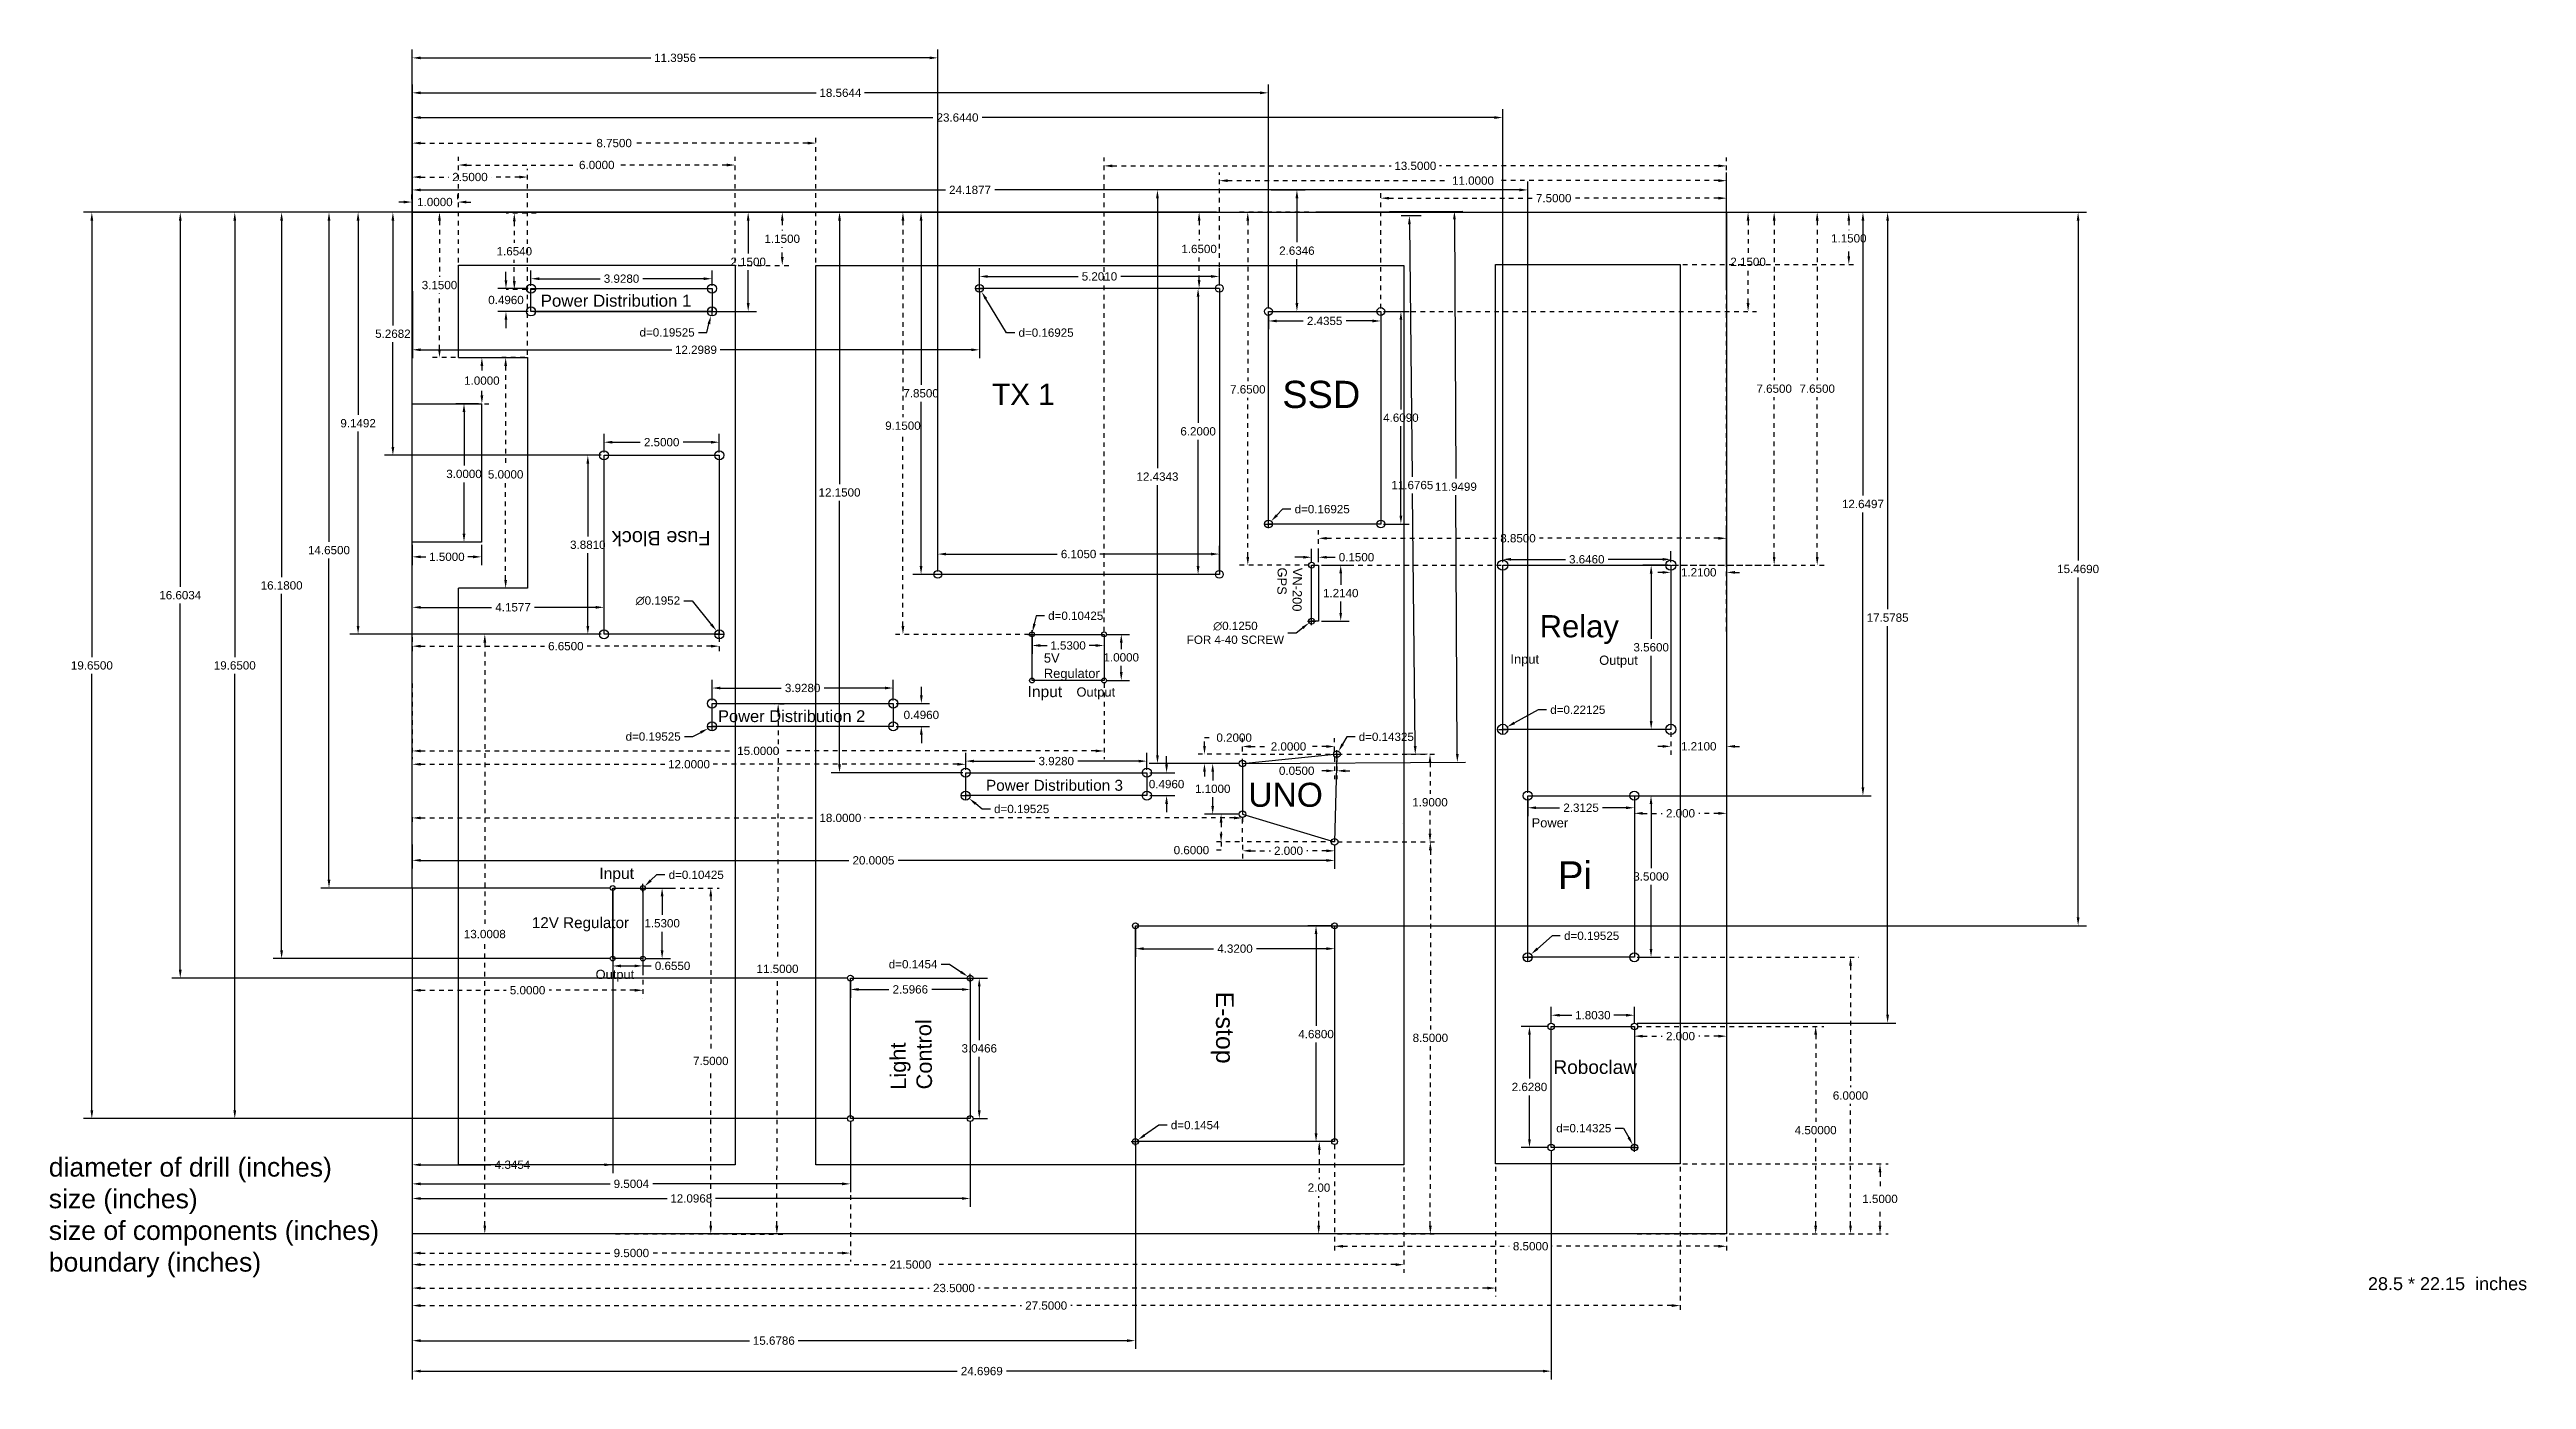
# Model space of a CAD drawing. Header units: inches. Extents: x 0 to 142, y -2 to 32.
# Drawn here: x 88.4 to 142.1, y 3.6 to 32.4 of the extents above; entities that cross this region are included whole.
import ezdxf

# ---------------------------------------------------------------- set-up
doc = ezdxf.new("R2010")
doc.units = ezdxf.units.IN
doc.header["$LTSCALE"] = 0.005
doc.header["$MEASUREMENT"] = 0
doc.linetypes.add('ACAD_ISO02W100', pattern=[15, 12, -3])
for name, color, linetype in [('dash', 1, 'ACAD_ISO02W100'), ('dash2', 5, 'ACAD_ISO02W100'), ('drills', 6, 'Continuous'), ('hidden', 5, 'Continuous')]:
    doc.layers.add(name, color=color, linetype=linetype)
doc.styles.get("Standard").update_dxf_attribs({"font": 'arial.ttf'})
doc.dimstyles.get("Standard").update_dxf_attribs({"dimtxt": 0.18, "dimasz": 0.18, "dimexe": 0.18, "dimexo": 0.0625, "dimgap": 0.09, "dimtad": 0, "dimtih": 1, "dimtoh": 1, "dimdec": 4, "dimzin": 0, "dimdsep": 46, "dimtxsty": 'Standard', "dimcen": 0.09, "dimadec": 0, "dimazin": 0, "dimtfac": 1, "dimtdec": 4, "dimtofl": 0, "dimtmove": 0, "dimatfit": 3, "dimfxl": 1, "dimtolj": 1, "dimtzin": 0, "dimarcsym": 0})

msp = doc.modelspace()

# ---------------------------------------------------------------- texts
at = {"attachment_point": 1}
for s, width, insert, char_height in [('Power Distribution 1', 3.2369134, (99.08771, 27.07671), 0.261508), ('TX 1', 2.648045, (108.87754, 25.14618), 0.459318), ('SSD', 2.1367253, (115.1677, 25.20876), 0.589434), ('Relay', 1.6323958, (120.74933, 20.12762), 0.481166), ('5V \\PRegulator', 1.3054082, (109.999, 19.2992), 0.2), ('Input', 1.1207493, (120.11586, 19.27544), 0.2), ('Output', 1.1207495, (122.04063, 19.2511), 0.2), ('Input', 0.9438242, (109.6464, 18.59167), 0.241265), ('Output', 0.8467625, (110.70636, 18.56172), 0.2), ('Power Distribution 2', 3.2369134, (102.93254, 18.06567), 0.255583), ('Power Distribution 3', 3.2369134, (108.74347, 16.55771), 0.2376702), ('UNO', 1.8543423, (114.43097, 16.4942), 0.521405), ('Power', 1.1648918, (120.57554, 15.72605), 0.2), ('Input', 0.9438242, (100.3606, 14.6502), 0.241265), ('Pi', 1.746156, (121.14341, 14.79103), 0.59813), ('12V Regulator', 2.3941977, (98.89642, 13.57895), 0.2360414), ('Output', 0.8467625, (100.27766, 12.43873), 0.2), ('Roboclaw', 1.5022977, (121.04923, 10.47718), 0.294998), ('28.5 * 22.15  inches', 3.5675644, (138.71101, 5.77364), 0.2795009)]:
    msp.add_mtext_dynamic_manual_height_columns(s, width=width, gutter_width=1, heights=[0], dxfattribs=dict(at, insert=insert, char_height=char_height))
for s, width, insert, char_height, rotation in [('VN-200 GPS', 1.0759815, (115.6022, 21.15349), 0.2, 269.08435), ('E-stop', 2.4957527, (114.1171, 11.96855), 0.387365, 270.179594), ('Light Control', 1.9544884, (106.67525, 9.83699), 0.3376358, 90.707944)]:
    msp.add_mtext_dynamic_manual_height_columns(s, width=width, gutter_width=1, heights=[0], dxfattribs=dict(at, insert=insert, char_height=char_height, rotation=rotation))
at = {"layer": 'dash', "insert": (102.77367, 21.64078), "char_height": 0.3101201, "attachment_point": 1, "rotation": 180.044605}
msp.add_mtext_dynamic_manual_height_columns('{\\C0;Fuse Block}', width=2.1435088, gutter_width=1, heights=[0], dxfattribs=at)
at = {"layer": 'drills', "insert": (88.42141, 8.36724), "char_height": 0.4118369, "attachment_point": 1}
msp.add_mtext_dynamic_manual_height_columns('diameter of drill (inches)\\P{\\C1;size (inches)\\C4;\\P\\C0;size of components (inches)\\P\\C5;boundary (inches)}', width=8.7836655, gutter_width=1, heights=[0], dxfattribs=at)

# ---------------------------------------------------------------- blocks, each defined once
blk = doc.blocks.new('*D209')
at = {"color": 0, "lineweight": -2, "transparency": 16777216}
for p, q in [((100.461, 23.656), (100.461, 24.057)), ((100.641, 23.877), (101.246, 23.877)), ((102.781, 23.877), (102.176, 23.877)), ((102.961, 23.656), (102.961, 24.057))]:
    blk.add_line(p, q, dxfattribs=at)
at = {"color": 0, "transparency": 16777216}
for points in [[(100.641, 23.907), (100.641, 23.847), (100.461, 23.877)], [(102.781, 23.907), (102.781, 23.847), (102.961, 23.877)]]:
    blk.add_solid(points, dxfattribs=at)
at = {"layer": 'Defpoints', "color": 0, "transparency": 16777216}
for p in [(100.461, 23.877), (100.461, 23.594), (102.961, 23.594)]:
    blk.add_point(p, dxfattribs=at)
at = {"color": 0, "transparency": 16777216, "insert": (101.711, 23.877), "char_height": 0.18, "attachment_point": 5}
blk.add_mtext('\\A1;2.5000', dxfattribs=at)
blk = doc.blocks.new('*D210')
at = {"color": 0, "lineweight": -2, "transparency": 16777216}
for p, q in [((100.399, 23.594), (99.93, 23.594)), ((100.11, 23.414), (100.11, 21.835)), ((100.11, 19.893), (100.11, 21.471)), ((100.399, 19.713), (99.93, 19.713))]:
    blk.add_line(p, q, dxfattribs=at)
at = {"color": 0, "transparency": 16777216}
for points in [[(100.08, 23.414), (100.14, 23.414), (100.11, 23.594)], [(100.08, 19.893), (100.14, 19.893), (100.11, 19.713)]]:
    blk.add_solid(points, dxfattribs=at)
at = {"layer": 'Defpoints', "color": 0, "transparency": 16777216}
for p in [(100.11, 23.594), (100.461, 23.594), (100.461, 19.713)]:
    blk.add_point(p, dxfattribs=at)
at = {"color": 0, "transparency": 16777216, "insert": (100.11, 21.653), "char_height": 0.18, "attachment_point": 5}
blk.add_mtext('\\A1;3.8810', dxfattribs=at)
blk = doc.blocks.new('*D297')
at = {"color": 0, "lineweight": -2, "transparency": 16777216}
for p, q in [((109.742, 19.649), (109.742, 19.29)), ((109.922, 19.47), (110.068, 19.47)), ((111.124, 19.47), (110.978, 19.47)), ((111.304, 19.649), (111.304, 19.29))]:
    blk.add_line(p, q, dxfattribs=at)
at = {"color": 0, "transparency": 16777216}
for points in [[(109.922, 19.5), (109.922, 19.44), (109.742, 19.47)], [(111.124, 19.5), (111.124, 19.44), (111.304, 19.47)]]:
    blk.add_solid(points, dxfattribs=at)
at = {"layer": 'Defpoints', "color": 0, "transparency": 16777216}
for p in [(109.742, 19.712), (111.304, 19.712), (111.304, 19.47)]:
    blk.add_point(p, dxfattribs=at)
at = {"color": 0, "transparency": 16777216, "insert": (110.523, 19.47), "char_height": 0.18, "attachment_point": 5}
blk.add_mtext('\\A1;1.5300', dxfattribs=at)
blk = doc.blocks.new('*D298')
at = {"color": 0, "lineweight": -2, "transparency": 16777216}
for p, q in [((111.367, 19.712), (111.857, 19.712)), ((111.677, 19.532), (111.677, 19.394)), ((111.677, 18.892), (111.677, 19.03)), ((111.367, 18.712), (111.857, 18.712))]:
    blk.add_line(p, q, dxfattribs=at)
at = {"color": 0, "transparency": 16777216}
for points in [[(111.647, 19.532), (111.707, 19.532), (111.677, 19.712)], [(111.647, 18.892), (111.707, 18.892), (111.677, 18.712)]]:
    blk.add_solid(points, dxfattribs=at)
at = {"layer": 'Defpoints', "color": 0, "transparency": 16777216}
for p in [(111.304, 19.712), (111.677, 19.712), (111.304, 18.712)]:
    blk.add_point(p, dxfattribs=at)
at = {"color": 0, "transparency": 16777216, "insert": (111.677, 19.212), "char_height": 0.18, "attachment_point": 5}
blk.add_mtext('\\A1;1.0000', dxfattribs=at)
blk = doc.blocks.new('*D299')
at = {"color": 0, "lineweight": -2, "transparency": 16777216}
for p, q in [((120.492, 16.15), (120.492, 15.772)), ((122.804, 16.15), (122.804, 15.772)), ((120.672, 15.952), (121.182, 15.952)), ((122.624, 15.952), (122.114, 15.952))]:
    blk.add_line(p, q, dxfattribs=at)
at = {"color": 0, "transparency": 16777216}
for points in [[(120.672, 15.982), (120.672, 15.922), (120.492, 15.952)], [(122.624, 15.982), (122.624, 15.922), (122.804, 15.952)]]:
    blk.add_solid(points, dxfattribs=at)
at = {"layer": 'Defpoints', "color": 0, "transparency": 16777216}
for p in [(120.492, 16.212), (122.804, 16.212), (122.804, 15.952)]:
    blk.add_point(p, dxfattribs=at)
at = {"color": 0, "transparency": 16777216, "insert": (121.648, 15.952), "char_height": 0.18, "attachment_point": 5}
blk.add_mtext('\\A1;2.3125', dxfattribs=at)
blk = doc.blocks.new('*D300')
at = {"color": 0, "lineweight": -2, "transparency": 16777216}
for p, q in [((122.867, 16.212), (123.345, 16.212)), ((123.165, 16.032), (123.165, 14.644)), ((123.165, 12.892), (123.165, 14.28)), ((122.867, 12.712), (123.345, 12.712))]:
    blk.add_line(p, q, dxfattribs=at)
at = {"color": 0, "transparency": 16777216}
for points in [[(123.135, 16.032), (123.195, 16.032), (123.165, 16.212)], [(123.135, 12.892), (123.195, 12.892), (123.165, 12.712)]]:
    blk.add_solid(points, dxfattribs=at)
at = {"layer": 'Defpoints', "color": 0, "transparency": 16777216}
for p in [(122.804, 16.212), (122.804, 12.712), (123.165, 12.712)]:
    blk.add_point(p, dxfattribs=at)
at = {"color": 0, "transparency": 16777216, "insert": (123.165, 14.462), "char_height": 0.18, "attachment_point": 5}
blk.add_mtext('\\A1;3.5000', dxfattribs=at)
blk = doc.blocks.new('*D211')
at = {"color": 0, "lineweight": -2, "transparency": 16777216}
for p, q in [((105.804, 12.196), (105.804, 11.833)), ((105.984, 12.013), (106.638, 12.013)), ((108.221, 12.013), (107.568, 12.013)), ((108.401, 12.196), (108.401, 11.833))]:
    blk.add_line(p, q, dxfattribs=at)
at = {"color": 0, "transparency": 16777216}
for points in [[(105.984, 12.043), (105.984, 11.983), (105.804, 12.013)], [(108.221, 12.043), (108.221, 11.983), (108.401, 12.013)]]:
    blk.add_solid(points, dxfattribs=at)
at = {"layer": 'Defpoints', "color": 0, "transparency": 16777216}
for p in [(105.804, 12.259), (108.401, 12.259), (108.401, 12.013)]:
    blk.add_point(p, dxfattribs=at)
at = {"color": 0, "transparency": 16777216, "insert": (107.103, 12.013), "char_height": 0.18, "attachment_point": 5}
blk.add_mtext('\\A1;2.5966', dxfattribs=at)
blk = doc.blocks.new('*D212')
at = {"color": 0, "lineweight": -2, "transparency": 16777216}
for p, q in [((108.464, 12.259), (108.778, 12.259)), ((108.598, 12.079), (108.598, 10.917)), ((108.598, 9.392), (108.598, 10.553)), ((108.464, 9.212), (108.778, 9.212))]:
    blk.add_line(p, q, dxfattribs=at)
at = {"color": 0, "transparency": 16777216}
for points in [[(108.568, 12.079), (108.628, 12.079), (108.598, 12.259)], [(108.568, 9.392), (108.628, 9.392), (108.598, 9.212)]]:
    blk.add_solid(points, dxfattribs=at)
at = {"layer": 'Defpoints', "color": 0, "transparency": 16777216}
for p in [(108.401, 12.259), (108.401, 9.212), (108.598, 9.212)]:
    blk.add_point(p, dxfattribs=at)
at = {"color": 0, "transparency": 16777216, "insert": (108.598, 10.735), "char_height": 0.18, "attachment_point": 5}
blk.add_mtext('\\A1;3.0466', dxfattribs=at)
blk = doc.blocks.new('*D213')
at = {"color": 0, "lineweight": -2, "transparency": 16777216}
for p, q in [((111.983, 13.331), (111.983, 12.717)), ((112.163, 12.897), (113.676, 12.897)), ((116.123, 12.897), (114.61, 12.897)), ((116.303, 13.331), (116.303, 12.717))]:
    blk.add_line(p, q, dxfattribs=at)
at = {"color": 0, "transparency": 16777216}
for points in [[(112.163, 12.927), (112.163, 12.867), (111.983, 12.897)], [(116.123, 12.927), (116.123, 12.867), (116.303, 12.897)]]:
    blk.add_solid(points, dxfattribs=at)
at = {"layer": 'Defpoints', "color": 0, "transparency": 16777216}
for p in [(111.983, 13.393), (116.303, 13.393), (116.303, 12.897)]:
    blk.add_point(p, dxfattribs=at)
at = {"color": 0, "transparency": 16777216, "insert": (114.143, 12.897), "char_height": 0.18, "attachment_point": 5}
blk.add_mtext('\\A1;4.3200', dxfattribs=at)
blk = doc.blocks.new('*D214')
at = {"color": 0, "lineweight": -2, "transparency": 16777216}
for p, q in [((116.24, 13.393), (115.721, 13.393)), ((115.901, 13.213), (115.901, 11.226)), ((115.901, 8.893), (115.901, 10.862)), ((116.24, 8.713), (115.721, 8.713))]:
    blk.add_line(p, q, dxfattribs=at)
at = {"color": 0, "transparency": 16777216}
for points in [[(115.871, 13.213), (115.931, 13.213), (115.901, 13.393)], [(115.871, 8.893), (115.931, 8.893), (115.901, 8.713)]]:
    blk.add_solid(points, dxfattribs=at)
at = {"layer": 'Defpoints', "color": 0, "transparency": 16777216}
for p in [(116.303, 13.393), (115.901, 8.713), (116.303, 8.713)]:
    blk.add_point(p, dxfattribs=at)
at = {"color": 0, "transparency": 16777216, "insert": (115.901, 11.044), "char_height": 0.18, "attachment_point": 5}
blk.add_mtext('\\A1;4.6800', dxfattribs=at)
blk = doc.blocks.new('*D202')
at = {"layer": 'dash', "color": 0, "lineweight": -2, "transparency": 16777216}
for p, q in [((116.245, 8.714), (115.791, 8.716)), ((115.97, 8.535), (115.966, 7.897)), ((115.959, 6.894), (115.963, 7.533)), ((116.232, 6.713), (115.778, 6.715))]:
    blk.add_line(p, q, dxfattribs=at)
at = {"layer": 'dash', "color": 0, "transparency": 16777216}
for points in [[(115.94, 8.536), (116, 8.535), (115.971, 8.715)], [(115.929, 6.894), (115.989, 6.894), (115.958, 6.714)]]:
    blk.add_solid(points, dxfattribs=at)
at = {"layer": 'Defpoints', "color": 0, "transparency": 16777216}
for p in [(116.308, 8.713), (115.958, 6.714), (116.295, 6.712)]:
    blk.add_point(p, dxfattribs=at)
at = {"layer": 'dash', "color": 0, "transparency": 16777216, "insert": (115.965, 7.715), "char_height": 0.18, "attachment_point": 5}
blk.add_mtext('\\A1;2.00', dxfattribs=at)
blk = doc.blocks.new('*D203')
at = {"color": 0, "lineweight": -2, "transparency": 16777216}
for p, q in [((123.532, 21.21), (122.988, 21.21)), ((123.168, 21.03), (123.168, 19.612)), ((123.168, 17.83), (123.168, 19.248)), ((123.532, 17.65), (122.988, 17.65))]:
    blk.add_line(p, q, dxfattribs=at)
at = {"color": 0, "transparency": 16777216}
for points in [[(123.138, 21.03), (123.198, 21.03), (123.168, 21.21)], [(123.138, 17.83), (123.198, 17.83), (123.168, 17.65)]]:
    blk.add_solid(points, dxfattribs=at)
at = {"layer": 'Defpoints', "color": 0, "transparency": 16777216}
for p in [(123.594, 21.21), (123.168, 17.65), (123.594, 17.65)]:
    blk.add_point(p, dxfattribs=at)
at = {"color": 0, "transparency": 16777216, "insert": (123.168, 19.43), "char_height": 0.18, "attachment_point": 5}
blk.add_mtext('\\A1;3.5600', dxfattribs=at)
blk = doc.blocks.new('*D217')
at = {"color": 0, "lineweight": -2, "transparency": 16777216}
for p, q in [((119.948, 21.275), (119.948, 21.518)), ((123.594, 21.275), (123.594, 21.518)), ((120.128, 21.338), (121.308, 21.338)), ((123.414, 21.338), (122.235, 21.338))]:
    blk.add_line(p, q, dxfattribs=at)
at = {"color": 0, "transparency": 16777216}
for points in [[(120.128, 21.368), (120.128, 21.308), (119.948, 21.338)], [(123.414, 21.368), (123.414, 21.308), (123.594, 21.338)]]:
    blk.add_solid(points, dxfattribs=at)
at = {"layer": 'Defpoints', "color": 0, "transparency": 16777216}
for p in [(119.948, 21.212), (123.594, 21.338), (123.594, 21.212)]:
    blk.add_point(p, dxfattribs=at)
at = {"color": 0, "transparency": 16777216, "insert": (121.771, 21.338), "char_height": 0.18, "attachment_point": 5}
blk.add_mtext('\\A1;3.6460', dxfattribs=at)
blk = doc.blocks.new('*D218')
at = {"color": 0, "lineweight": -2, "transparency": 16777216}
for p, q in [((114.869, 26.65), (114.869, 26.326)), ((115.049, 26.506), (115.621, 26.506)), ((117.124, 26.506), (116.553, 26.506)), ((117.304, 26.65), (117.304, 26.326))]:
    blk.add_line(p, q, dxfattribs=at)
at = {"color": 0, "transparency": 16777216}
for points in [[(115.049, 26.536), (115.049, 26.476), (114.869, 26.506)], [(117.124, 26.536), (117.124, 26.476), (117.304, 26.506)]]:
    blk.add_solid(points, dxfattribs=at)
at = {"layer": 'Defpoints', "color": 0, "transparency": 16777216}
for p in [(114.869, 26.712), (117.304, 26.712), (117.304, 26.506)]:
    blk.add_point(p, dxfattribs=at)
at = {"color": 0, "transparency": 16777216, "insert": (116.087, 26.506), "char_height": 0.18, "attachment_point": 5}
blk.add_mtext('\\A1;2.4355', dxfattribs=at)
blk = doc.blocks.new('*D219')
at = {"color": 0, "lineweight": -2, "transparency": 16777216}
for p, q in [((117.367, 26.712), (117.921, 26.712)), ((117.741, 26.532), (117.741, 24.59)), ((117.741, 22.283), (117.741, 24.226)), ((117.367, 22.103), (117.921, 22.103))]:
    blk.add_line(p, q, dxfattribs=at)
at = {"color": 0, "transparency": 16777216}
for points in [[(117.711, 26.532), (117.771, 26.532), (117.741, 26.712)], [(117.711, 22.283), (117.771, 22.283), (117.741, 22.103)]]:
    blk.add_solid(points, dxfattribs=at)
at = {"layer": 'Defpoints', "color": 0, "transparency": 16777216}
for p in [(117.304, 26.712), (117.304, 22.103), (117.741, 22.103)]:
    blk.add_point(p, dxfattribs=at)
at = {"color": 0, "transparency": 16777216, "insert": (117.741, 24.408), "char_height": 0.18, "attachment_point": 5}
blk.add_mtext('\\A1;4.6090', dxfattribs=at)
blk = doc.blocks.new('*D220')
at = {"layer": 'dash', "color": 0, "lineweight": -2, "transparency": 16777216}
for p, q in [((123.414, 21.055), (123.234, 21.055)), ((123.594, 21.15), (123.594, 20.875)), ((124.804, 21.15), (124.804, 20.875)), ((124.984, 21.055), (125.164, 21.055))]:
    blk.add_line(p, q, dxfattribs=at)
at = {"layer": 'dash', "color": 0, "transparency": 16777216}
for points in [[(123.414, 21.085), (123.414, 21.025), (123.594, 21.055)], [(124.984, 21.085), (124.984, 21.025), (124.804, 21.055)]]:
    blk.add_solid(points, dxfattribs=at)
at = {"layer": 'Defpoints', "color": 0, "transparency": 16777216}
for p in [(123.594, 21.212), (124.804, 21.212), (124.804, 21.055)]:
    blk.add_point(p, dxfattribs=at)
at = {"layer": 'dash', "color": 0, "transparency": 16777216, "insert": (124.199, 21.055), "char_height": 0.18, "attachment_point": 5}
blk.add_mtext('\\A1;1.2100', dxfattribs=at)
blk = doc.blocks.new('*D221')
at = {"layer": 'dash', "color": 0, "lineweight": -2, "transparency": 16777216}
for p, q in [((122.804, 16.15), (122.804, 15.651)), ((124.804, 16.15), (124.804, 15.651)), ((122.984, 15.831), (123.409, 15.831)), ((124.624, 15.831), (124.199, 15.831))]:
    blk.add_line(p, q, dxfattribs=at)
at = {"layer": 'dash', "color": 0, "transparency": 16777216}
for points in [[(122.984, 15.861), (122.984, 15.801), (122.804, 15.831)], [(124.624, 15.861), (124.624, 15.801), (124.804, 15.831)]]:
    blk.add_solid(points, dxfattribs=at)
at = {"layer": 'Defpoints', "color": 0, "transparency": 16777216}
for p in [(122.804, 16.212), (124.804, 16.212), (124.804, 15.831)]:
    blk.add_point(p, dxfattribs=at)
at = {"layer": 'dash', "color": 0, "transparency": 16777216, "insert": (123.804, 15.831), "char_height": 0.18, "attachment_point": 5}
blk.add_mtext('\\A1;2.000', dxfattribs=at)
blk = doc.blocks.new('*D222')
at = {"layer": 'dash', "color": 0, "lineweight": -2, "transparency": 16777216}
for p, q in [((122.804, 11.15), (122.804, 10.82)), ((122.984, 11), (123.409, 11)), ((124.624, 11), (124.199, 11)), ((124.804, 11.15), (124.804, 10.82))]:
    blk.add_line(p, q, dxfattribs=at)
at = {"layer": 'dash', "color": 0, "transparency": 16777216}
for points in [[(122.984, 11.03), (122.984, 10.97), (122.804, 11)], [(124.624, 11.03), (124.624, 10.97), (124.804, 11)]]:
    blk.add_solid(points, dxfattribs=at)
at = {"layer": 'Defpoints', "color": 0, "transparency": 16777216}
for p in [(122.804, 11.212), (124.804, 11.212), (124.804, 11)]:
    blk.add_point(p, dxfattribs=at)
at = {"layer": 'dash', "color": 0, "transparency": 16777216, "insert": (123.804, 11), "char_height": 0.18, "attachment_point": 5}
blk.add_mtext('\\A1;2.000', dxfattribs=at)
blk = doc.blocks.new('*D223')
at = {"layer": 'dash', "color": 0, "lineweight": -2, "transparency": 16777216}
for p, q in [((122.867, 11.212), (126.915, 11.212)), ((126.735, 11.032), (126.735, 9.144)), ((126.735, 6.892), (126.735, 8.78)), ((122.867, 6.712), (126.915, 6.712))]:
    blk.add_line(p, q, dxfattribs=at)
at = {"layer": 'dash', "color": 0, "transparency": 16777216}
for points in [[(126.705, 11.032), (126.765, 11.032), (126.735, 11.212)], [(126.705, 6.892), (126.765, 6.892), (126.735, 6.712)]]:
    blk.add_solid(points, dxfattribs=at)
at = {"layer": 'Defpoints', "color": 0, "transparency": 16777216}
for p in [(122.804, 11.212), (122.804, 6.712), (126.735, 6.712)]:
    blk.add_point(p, dxfattribs=at)
at = {"layer": 'dash', "color": 0, "transparency": 16777216, "insert": (126.735, 8.962), "char_height": 0.18, "attachment_point": 5}
blk.add_mtext('\\A1;4.50000', dxfattribs=at)
blk = doc.blocks.new('*D224')
at = {"color": 0, "lineweight": -2, "transparency": 16777216}
for p, q in [((121.001, 11.275), (121.001, 11.634)), ((121.181, 11.454), (121.448, 11.454)), ((122.624, 11.454), (122.358, 11.454)), ((122.804, 11.275), (122.804, 11.634))]:
    blk.add_line(p, q, dxfattribs=at)
at = {"color": 0, "transparency": 16777216}
for points in [[(121.181, 11.484), (121.181, 11.424), (121.001, 11.454)], [(122.624, 11.484), (122.624, 11.424), (122.804, 11.454)]]:
    blk.add_solid(points, dxfattribs=at)
at = {"layer": 'Defpoints', "color": 0, "transparency": 16777216}
for p in [(122.804, 11.454), (121.001, 11.212), (122.804, 11.212)]:
    blk.add_point(p, dxfattribs=at)
at = {"color": 0, "transparency": 16777216, "insert": (121.903, 11.454), "char_height": 0.18, "attachment_point": 5}
blk.add_mtext('\\A1;1.8030', dxfattribs=at)
blk = doc.blocks.new('*D225')
at = {"color": 0, "lineweight": -2, "transparency": 16777216}
for p, q in [((120.939, 11.212), (120.349, 11.212)), ((120.529, 11.032), (120.529, 10.08)), ((120.529, 8.764), (120.529, 9.716)), ((120.939, 8.584), (120.349, 8.584))]:
    blk.add_line(p, q, dxfattribs=at)
at = {"color": 0, "transparency": 16777216}
for points in [[(120.499, 11.032), (120.559, 11.032), (120.529, 11.212)], [(120.499, 8.764), (120.559, 8.764), (120.529, 8.584)]]:
    blk.add_solid(points, dxfattribs=at)
at = {"layer": 'Defpoints', "color": 0, "transparency": 16777216}
for p in [(121.001, 11.212), (120.529, 8.584), (121.001, 8.584)]:
    blk.add_point(p, dxfattribs=at)
at = {"color": 0, "transparency": 16777216, "insert": (120.529, 9.898), "char_height": 0.18, "attachment_point": 5}
blk.add_mtext('\\A1;2.6280', dxfattribs=at)
blk = doc.blocks.new('*D227')
at = {"layer": 'dash', "color": 0, "lineweight": -2, "transparency": 16777216}
for p, q in [((113.742, 28.862), (113.185, 28.862)), ((113.365, 28.682), (113.365, 28.247)), ((113.365, 27.392), (113.365, 27.884)), ((113.742, 27.212), (113.185, 27.212))]:
    blk.add_line(p, q, dxfattribs=at)
at = {"layer": 'dash', "color": 0, "transparency": 16777216}
for points in [[(113.335, 28.682), (113.395, 28.682), (113.365, 28.862)], [(113.335, 27.392), (113.395, 27.392), (113.365, 27.212)]]:
    blk.add_solid(points, dxfattribs=at)
at = {"layer": 'Defpoints', "color": 0, "transparency": 16777216}
for p in [(113.365, 28.862), (113.804, 28.862), (113.804, 27.212)]:
    blk.add_point(p, dxfattribs=at)
at = {"layer": 'dash', "color": 0, "transparency": 16777216, "insert": (113.365, 28.066), "char_height": 0.18, "attachment_point": 5}
blk.add_mtext('\\A1;1.6500', dxfattribs=at)
blk = doc.blocks.new('*D228')
at = {"color": 0, "lineweight": -2, "transparency": 16777216}
for p, q in [((113.742, 27.212), (113.163, 27.212)), ((113.343, 27.032), (113.343, 24.294)), ((113.343, 21.192), (113.343, 23.93)), ((113.742, 21.012), (113.163, 21.012))]:
    blk.add_line(p, q, dxfattribs=at)
at = {"color": 0, "transparency": 16777216}
for points in [[(113.313, 27.032), (113.373, 27.032), (113.343, 27.212)], [(113.313, 21.192), (113.373, 21.192), (113.343, 21.012)]]:
    blk.add_solid(points, dxfattribs=at)
at = {"layer": 'Defpoints', "color": 0, "transparency": 16777216}
for p in [(113.804, 27.212), (113.343, 21.012), (113.804, 21.012)]:
    blk.add_point(p, dxfattribs=at)
at = {"color": 0, "transparency": 16777216, "insert": (113.343, 24.112), "char_height": 0.18, "attachment_point": 5}
blk.add_mtext('\\A1;6.2000', dxfattribs=at)
blk = doc.blocks.new('*D229')
at = {"color": 0, "lineweight": -2, "transparency": 16777216}
for p, q in [((108.603, 27.275), (108.603, 27.651)), ((108.783, 27.471), (110.741, 27.471)), ((113.624, 27.471), (111.667, 27.471)), ((113.804, 27.275), (113.804, 27.651))]:
    blk.add_line(p, q, dxfattribs=at)
at = {"color": 0, "transparency": 16777216}
for points in [[(108.783, 27.501), (108.783, 27.441), (108.603, 27.471)], [(113.624, 27.501), (113.624, 27.441), (113.804, 27.471)]]:
    blk.add_solid(points, dxfattribs=at)
at = {"layer": 'Defpoints', "color": 0, "transparency": 16777216}
for p in [(108.603, 27.471), (108.603, 27.212), (113.804, 27.212)]:
    blk.add_point(p, dxfattribs=at)
at = {"color": 0, "transparency": 16777216, "insert": (111.204, 27.471), "char_height": 0.18, "attachment_point": 5}
blk.add_mtext('\\A1;5.2010', dxfattribs=at)
blk = doc.blocks.new('*D230')
at = {"color": 0, "lineweight": -2, "transparency": 16777216}
for p, q in [((107.699, 21.075), (107.699, 21.632)), ((113.804, 21.075), (113.804, 21.632)), ((107.879, 21.452), (110.288, 21.452)), ((113.624, 21.452), (111.216, 21.452))]:
    blk.add_line(p, q, dxfattribs=at)
at = {"color": 0, "transparency": 16777216}
for points in [[(107.879, 21.482), (107.879, 21.422), (107.699, 21.452)], [(113.624, 21.482), (113.624, 21.422), (113.804, 21.452)]]:
    blk.add_solid(points, dxfattribs=at)
at = {"layer": 'Defpoints', "color": 0, "transparency": 16777216}
for p in [(107.699, 21.452), (107.699, 21.012), (113.804, 21.012)]:
    blk.add_point(p, dxfattribs=at)
at = {"color": 0, "transparency": 16777216, "insert": (110.752, 21.452), "char_height": 0.18, "attachment_point": 5}
blk.add_mtext('\\A1;6.1050', dxfattribs=at)
blk = doc.blocks.new('*D204')
at = {"layer": 'dash', "color": 0, "lineweight": -2, "transparency": 16777216}
for p, q in [((96.304, 16.775), (96.304, 17.075)), ((96.484, 16.895), (101.78, 16.895)), ((108.124, 16.895), (102.829, 16.895)), ((108.304, 16.775), (108.304, 17.075))]:
    blk.add_line(p, q, dxfattribs=at)
at = {"layer": 'dash', "color": 0, "transparency": 16777216}
for points in [[(96.484, 16.925), (96.484, 16.865), (96.304, 16.895)], [(108.124, 16.925), (108.124, 16.865), (108.304, 16.895)]]:
    blk.add_solid(points, dxfattribs=at)
at = {"layer": 'Defpoints', "color": 0, "transparency": 16777216}
for p in [(96.304, 16.895), (96.304, 16.712), (108.304, 16.712)]:
    blk.add_point(p, dxfattribs=at)
at = {"layer": 'dash', "color": 0, "transparency": 16777216, "insert": (102.304, 16.895), "char_height": 0.18, "attachment_point": 5}
blk.add_mtext('\\A1;12.0000', dxfattribs=at)
blk = doc.blocks.new('*D234')
at = {"color": 0, "lineweight": -2, "transparency": 16777216}
for p, q in [((108.304, 16.775), (108.304, 17.143)), ((108.484, 16.963), (109.805, 16.963)), ((112.052, 16.963), (110.732, 16.963)), ((112.232, 16.775), (112.232, 17.143))]:
    blk.add_line(p, q, dxfattribs=at)
at = {"color": 0, "transparency": 16777216}
for points in [[(108.484, 16.993), (108.484, 16.933), (108.304, 16.963)], [(112.052, 16.993), (112.052, 16.933), (112.232, 16.963)]]:
    blk.add_solid(points, dxfattribs=at)
at = {"layer": 'Defpoints', "color": 0, "transparency": 16777216}
for p in [(108.304, 16.712), (112.232, 16.963), (112.232, 16.712)]:
    blk.add_point(p, dxfattribs=at)
at = {"color": 0, "transparency": 16777216, "insert": (110.268, 16.963), "char_height": 0.18, "attachment_point": 5}
blk.add_mtext('\\A1;3.9280', dxfattribs=at)
blk = doc.blocks.new('*D235')
at = {"color": 0, "lineweight": -2, "transparency": 16777216}
for p, q in [((112.295, 16.712), (112.84, 16.712)), ((112.66, 16.892), (112.66, 17.072)), ((112.295, 16.216), (112.84, 16.216)), ((112.66, 16.036), (112.66, 15.856))]:
    blk.add_line(p, q, dxfattribs=at)
at = {"color": 0, "transparency": 16777216}
for points in [[(112.63, 16.892), (112.69, 16.892), (112.66, 16.712)], [(112.63, 16.036), (112.69, 16.036), (112.66, 16.216)]]:
    blk.add_solid(points, dxfattribs=at)
at = {"layer": 'Defpoints', "color": 0, "transparency": 16777216}
for p in [(112.232, 16.712), (112.232, 16.216), (112.66, 16.216)]:
    blk.add_point(p, dxfattribs=at)
at = {"color": 0, "transparency": 16777216, "insert": (112.66, 16.464), "char_height": 0.18, "attachment_point": 5}
blk.add_mtext('\\A1;0.4960', dxfattribs=at)
blk = doc.blocks.new('*D236')
at = {"layer": 'Defpoints', "color": 0, "transparency": 16777216}
for p in [(108.228, 16.279), (108.38, 16.154)]:
    blk.add_point(p, dxfattribs=at)
at = {"layer": 'drills', "color": 0, "lineweight": -2, "transparency": 16777216}
for p, q in [((108.214, 16.216), (108.394, 16.216)), ((108.304, 16.126), (108.304, 16.306)), ((108.659, 15.925), (108.52, 16.039)), ((108.839, 15.925), (108.659, 15.925))]:
    blk.add_line(p, q, dxfattribs=at)
at = {"layer": 'drills', "color": 0, "transparency": 16777216}
blk.add_solid([(108.539, 16.062), (108.5, 16.016), (108.38, 16.154)], dxfattribs=at)
at = {"layer": 'drills', "color": 0, "transparency": 16777216, "insert": (109.517, 15.925), "char_height": 0.18, "attachment_point": 5}
blk.add_mtext('\\A1;d=0.19525', dxfattribs=at)
blk = doc.blocks.new('*D237')
at = {"layer": 'dash', "color": 0, "lineweight": -2, "transparency": 16777216}
for p, q in [((114.304, 17.175), (114.304, 17.46)), ((114.484, 17.28), (114.84, 17.28)), ((116.124, 17.28), (115.769, 17.28)), ((116.304, 17.175), (116.304, 17.46))]:
    blk.add_line(p, q, dxfattribs=at)
at = {"layer": 'dash', "color": 0, "transparency": 16777216}
for points in [[(114.484, 17.31), (114.484, 17.25), (114.304, 17.28)], [(116.124, 17.31), (116.124, 17.25), (116.304, 17.28)]]:
    blk.add_solid(points, dxfattribs=at)
at = {"layer": 'Defpoints', "color": 0, "transparency": 16777216}
for p in [(116.304, 17.28), (114.304, 17.112), (116.304, 17.112)]:
    blk.add_point(p, dxfattribs=at)
at = {"layer": 'dash', "color": 0, "transparency": 16777216, "insert": (115.304, 17.28), "char_height": 0.18, "attachment_point": 5}
blk.add_mtext('\\A1;2.0000', dxfattribs=at)
blk = doc.blocks.new('*D238')
at = {"layer": 'dash', "color": 0, "lineweight": -2, "transparency": 16777216}
for p, q in [((113.482, 17.292), (113.482, 17.472)), ((113.482, 17.472), (113.662, 17.472)), ((114.242, 17.112), (113.302, 17.112)), ((114.242, 16.912), (113.302, 16.912)), ((113.482, 16.732), (113.482, 16.552))]:
    blk.add_line(p, q, dxfattribs=at)
at = {"layer": 'dash', "color": 0, "transparency": 16777216}
for points in [[(113.452, 17.292), (113.512, 17.292), (113.482, 17.112)], [(113.452, 16.732), (113.512, 16.732), (113.482, 16.912)]]:
    blk.add_solid(points, dxfattribs=at)
at = {"layer": 'Defpoints', "color": 0, "transparency": 16777216}
for p in [(113.482, 17.112), (114.304, 17.112), (114.304, 16.912)]:
    blk.add_point(p, dxfattribs=at)
at = {"layer": 'dash', "color": 0, "transparency": 16777216, "insert": (114.125, 17.472), "char_height": 0.18, "attachment_point": 5}
blk.add_mtext('\\A1;0.2000', dxfattribs=at)
blk = doc.blocks.new('*D239')
at = {"layer": 'dash', "color": 0, "lineweight": -2, "transparency": 16777216}
for p, q in [((114.305, 15.15), (114.305, 14.839)), ((116.304, 15.15), (116.304, 14.838)), ((114.485, 15.019), (114.91, 15.019)), ((116.124, 15.018), (115.699, 15.019))]:
    blk.add_line(p, q, dxfattribs=at)
at = {"layer": 'dash', "color": 0, "transparency": 16777216}
for points in [[(114.485, 15.049), (114.485, 14.989), (114.305, 15.019)], [(116.124, 15.048), (116.124, 14.988), (116.304, 15.018)]]:
    blk.add_solid(points, dxfattribs=at)
at = {"layer": 'Defpoints', "color": 0, "transparency": 16777216}
for p in [(114.305, 15.213), (116.304, 15.212), (114.305, 15.019)]:
    blk.add_point(p, dxfattribs=at)
at = {"layer": 'dash', "color": 0, "transparency": 16777216, "insert": (115.304, 15.019), "char_height": 0.18, "attachment_point": 5}
blk.add_mtext('\\A1;2.000', dxfattribs=at)
blk = doc.blocks.new('*D241')
at = {"layer": 'dash', "color": 0, "lineweight": -2, "transparency": 16777216}
for p, q in [((116.124, 16.753), (115.944, 16.753)), ((116.304, 17.05), (116.304, 16.573)), ((116.354, 17.05), (116.354, 16.573)), ((116.534, 16.753), (116.714, 16.753))]:
    blk.add_line(p, q, dxfattribs=at)
at = {"layer": 'dash', "color": 0, "transparency": 16777216}
for points in [[(116.124, 16.783), (116.124, 16.723), (116.304, 16.753)], [(116.534, 16.783), (116.534, 16.723), (116.354, 16.753)]]:
    blk.add_solid(points, dxfattribs=at)
at = {"layer": 'Defpoints', "color": 0, "transparency": 16777216}
for p in [(116.304, 17.112), (116.304, 16.753), (116.354, 17.112)]:
    blk.add_point(p, dxfattribs=at)
at = {"layer": 'dash', "color": 0, "transparency": 16777216, "insert": (115.481, 16.753), "char_height": 0.18, "attachment_point": 5}
blk.add_mtext('\\A1;0.0500', dxfattribs=at)
blk = doc.blocks.new('*D243')
at = {"layer": 'Defpoints', "color": 0, "transparency": 16777216}
for p in [(108.349, 12.293), (108.453, 12.224)]:
    blk.add_point(p, dxfattribs=at)
at = {"layer": 'drills', "color": 0, "lineweight": -2, "transparency": 16777216}
for p, q in [((107.772, 12.559), (107.952, 12.559)), ((107.952, 12.559), (108.199, 12.393)), ((108.311, 12.259), (108.491, 12.259)), ((108.401, 12.169), (108.401, 12.349))]:
    blk.add_line(p, q, dxfattribs=at)
at = {"layer": 'drills', "color": 0, "transparency": 16777216}
blk.add_solid([(108.216, 12.418), (108.183, 12.369), (108.349, 12.293)], dxfattribs=at)
at = {"layer": 'drills', "color": 0, "transparency": 16777216, "insert": (107.164, 12.559), "char_height": 0.18, "attachment_point": 5}
blk.add_mtext('\\A1;d=0.1454', dxfattribs=at)
blk = doc.blocks.new('*D244')
at = {"layer": 'Defpoints', "color": 0, "transparency": 16777216}
for p in [(111.932, 8.677), (112.034, 8.749)]:
    blk.add_point(p, dxfattribs=at)
at = {"layer": 'drills', "color": 0, "lineweight": -2, "transparency": 16777216}
for p, q in [((111.893, 8.713), (112.073, 8.713)), ((111.983, 8.623), (111.983, 8.803)), ((112.492, 9.071), (112.181, 8.852)), ((112.672, 9.071), (112.492, 9.071))]:
    blk.add_line(p, q, dxfattribs=at)
at = {"layer": 'drills', "color": 0, "transparency": 16777216}
blk.add_solid([(112.164, 8.877), (112.198, 8.828), (112.034, 8.749)], dxfattribs=at)
at = {"layer": 'drills', "color": 0, "transparency": 16777216, "insert": (113.28, 9.071), "char_height": 0.18, "attachment_point": 5}
blk.add_mtext('\\A1;d=0.1454', dxfattribs=at)
blk = doc.blocks.new('*D245')
at = {"color": 0, "lineweight": -2, "transparency": 16777216}
for p, q in [((101.367, 14.212), (101.901, 14.212)), ((101.721, 14.032), (101.721, 13.629)), ((101.721, 12.862), (101.721, 13.265)), ((101.367, 12.682), (101.901, 12.682))]:
    blk.add_line(p, q, dxfattribs=at)
at = {"color": 0, "transparency": 16777216}
for points in [[(101.691, 14.032), (101.751, 14.032), (101.721, 14.212)], [(101.691, 12.862), (101.751, 12.862), (101.721, 12.682)]]:
    blk.add_solid(points, dxfattribs=at)
at = {"layer": 'Defpoints', "color": 0, "transparency": 16777216}
for p in [(101.304, 14.212), (101.304, 12.682), (101.721, 12.682)]:
    blk.add_point(p, dxfattribs=at)
at = {"color": 0, "transparency": 16777216, "insert": (101.721, 13.447), "char_height": 0.18, "attachment_point": 5}
blk.add_mtext('\\A1;1.5300', dxfattribs=at)
blk = doc.blocks.new('*D246')
at = {"color": 0, "lineweight": -2, "transparency": 16777216}
for p, q in [((100.649, 14.15), (100.649, 12.343)), ((101.304, 14.15), (101.304, 12.343)), ((100.829, 12.523), (101.124, 12.523)), ((101.304, 12.523), (101.484, 12.523))]:
    blk.add_line(p, q, dxfattribs=at)
at = {"color": 0, "transparency": 16777216}
for points in [[(100.829, 12.553), (100.829, 12.493), (100.649, 12.523)], [(101.124, 12.553), (101.124, 12.493), (101.304, 12.523)]]:
    blk.add_solid(points, dxfattribs=at)
at = {"layer": 'Defpoints', "color": 0, "transparency": 16777216}
for p in [(100.649, 14.212), (101.304, 14.212), (101.304, 12.523)]:
    blk.add_point(p, dxfattribs=at)
at = {"color": 0, "transparency": 16777216, "insert": (101.948, 12.523), "char_height": 0.18, "attachment_point": 5}
blk.add_mtext('\\A1;0.6550', dxfattribs=at)
blk = doc.blocks.new('*D247')
at = {"layer": 'dash', "color": 0, "lineweight": -2, "transparency": 16777216}
for p, q in [((96.304, 12.62), (96.304, 11.815)), ((101.304, 12.62), (101.304, 11.815)), ((96.484, 11.995), (98.341, 11.995)), ((101.124, 11.995), (99.268, 11.995))]:
    blk.add_line(p, q, dxfattribs=at)
at = {"layer": 'dash', "color": 0, "transparency": 16777216}
for points in [[(96.484, 12.025), (96.484, 11.965), (96.304, 11.995)], [(101.124, 12.025), (101.124, 11.965), (101.304, 11.995)]]:
    blk.add_solid(points, dxfattribs=at)
at = {"layer": 'Defpoints', "color": 0, "transparency": 16777216}
for p in [(96.304, 12.682), (101.304, 12.682), (96.304, 11.995)]:
    blk.add_point(p, dxfattribs=at)
at = {"layer": 'dash', "color": 0, "transparency": 16777216, "insert": (98.804, 11.995), "char_height": 0.18, "attachment_point": 5}
blk.add_mtext('\\A1;5.0000', dxfattribs=at)
blk = doc.blocks.new('*D250')
at = {"layer": 'Defpoints', "color": 0, "transparency": 16777216}
for p in [(102.892, 17.762), (102.717, 17.67)]:
    blk.add_point(p, dxfattribs=at)
at = {"layer": 'drills', "color": 0, "lineweight": -2, "transparency": 16777216}
for p, q in [((102.804, 17.626), (102.804, 17.806)), ((102.205, 17.495), (102.385, 17.495)), ((102.385, 17.495), (102.558, 17.586)), ((102.714, 17.716), (102.894, 17.716))]:
    blk.add_line(p, q, dxfattribs=at)
at = {"layer": 'drills', "color": 0, "transparency": 16777216}
blk.add_solid([(102.544, 17.613), (102.572, 17.56), (102.717, 17.67)], dxfattribs=at)
at = {"layer": 'drills', "color": 0, "transparency": 16777216, "insert": (101.526, 17.495), "char_height": 0.18, "attachment_point": 5}
blk.add_mtext('\\A1;d=0.19525', dxfattribs=at)
blk = doc.blocks.new('*D251')
at = {"layer": 'Defpoints', "color": 0, "transparency": 16777216}
for p in [(102.78, 26.617), (102.829, 26.808)]:
    blk.add_point(p, dxfattribs=at)
at = {"layer": 'drills', "color": 0, "lineweight": -2, "transparency": 16777216}
for p, q in [((102.688, 26.257), (102.735, 26.442)), ((102.715, 26.712), (102.895, 26.712)), ((102.805, 26.622), (102.805, 26.802)), ((102.508, 26.257), (102.688, 26.257))]:
    blk.add_line(p, q, dxfattribs=at)
at = {"layer": 'drills', "color": 0, "transparency": 16777216}
blk.add_solid([(102.706, 26.45), (102.764, 26.435), (102.78, 26.617)], dxfattribs=at)
at = {"layer": 'drills', "color": 0, "transparency": 16777216, "insert": (101.829, 26.257), "char_height": 0.18, "attachment_point": 5}
blk.add_mtext('\\A1;d=0.19525', dxfattribs=at)
blk = doc.blocks.new('*D205')
at = {"layer": 'dash', "color": 0, "lineweight": -2, "transparency": 16777216}
for p, q in [((98.987, 28.843), (98.336, 28.843)), ((98.516, 28.663), (98.516, 28.198)), ((98.516, 27.369), (98.516, 27.834)), ((98.987, 27.189), (98.336, 27.189))]:
    blk.add_line(p, q, dxfattribs=at)
at = {"layer": 'dash', "color": 0, "transparency": 16777216}
for points in [[(98.486, 28.663), (98.546, 28.663), (98.516, 28.843)], [(98.486, 27.369), (98.546, 27.369), (98.516, 27.189)]]:
    blk.add_solid(points, dxfattribs=at)
at = {"layer": 'Defpoints', "color": 0, "transparency": 16777216}
for p in [(98.516, 28.843), (99.05, 28.843), (99.05, 27.189)]:
    blk.add_point(p, dxfattribs=at)
at = {"layer": 'dash', "color": 0, "transparency": 16777216, "insert": (98.516, 28.016), "char_height": 0.18, "attachment_point": 5}
blk.add_mtext('\\A1;1.6540', dxfattribs=at)
blk = doc.blocks.new('*D253')
at = {"layer": 'dash', "color": 0, "lineweight": -2, "transparency": 16777216}
for p, q in [((96.304, 19.65), (96.304, 19.275)), ((96.484, 19.455), (99.169, 19.455)), ((102.781, 19.455), (100.097, 19.455)), ((102.961, 19.65), (102.961, 19.275))]:
    blk.add_line(p, q, dxfattribs=at)
at = {"layer": 'dash', "color": 0, "transparency": 16777216}
for points in [[(96.484, 19.485), (96.484, 19.425), (96.304, 19.455)], [(102.781, 19.485), (102.781, 19.425), (102.961, 19.455)]]:
    blk.add_solid(points, dxfattribs=at)
at = {"layer": 'Defpoints', "color": 0, "transparency": 16777216}
for p in [(96.304, 19.713), (96.304, 19.455), (102.961, 19.713)]:
    blk.add_point(p, dxfattribs=at)
at = {"layer": 'dash', "color": 0, "transparency": 16777216, "insert": (99.633, 19.455), "char_height": 0.18, "attachment_point": 5}
blk.add_mtext('\\A1;6.6500', dxfattribs=at)
blk = doc.blocks.new('*D254')
at = {"color": 0, "lineweight": -2, "transparency": 16777216}
for p, q in [((102.804, 18.275), (102.804, 18.728)), ((102.984, 18.548), (104.305, 18.548)), ((106.552, 18.548), (105.232, 18.548)), ((106.732, 18.275), (106.732, 18.728))]:
    blk.add_line(p, q, dxfattribs=at)
at = {"color": 0, "transparency": 16777216}
for points in [[(102.984, 18.578), (102.984, 18.518), (102.804, 18.548)], [(106.552, 18.578), (106.552, 18.518), (106.732, 18.548)]]:
    blk.add_solid(points, dxfattribs=at)
at = {"layer": 'Defpoints', "color": 0, "transparency": 16777216}
for p in [(106.732, 18.548), (102.804, 18.212), (106.732, 18.212)]:
    blk.add_point(p, dxfattribs=at)
at = {"color": 0, "transparency": 16777216, "insert": (104.768, 18.548), "char_height": 0.18, "attachment_point": 5}
blk.add_mtext('\\A1;3.9280', dxfattribs=at)
blk = doc.blocks.new('*D255')
at = {"color": 0, "lineweight": -2, "transparency": 16777216}
for p, q in [((107.342, 18.392), (107.342, 18.572)), ((106.795, 18.212), (107.522, 18.212)), ((106.795, 17.716), (107.522, 17.716)), ((107.342, 17.536), (107.342, 17.356))]:
    blk.add_line(p, q, dxfattribs=at)
at = {"color": 0, "transparency": 16777216}
for points in [[(107.312, 18.392), (107.372, 18.392), (107.342, 18.212)], [(107.312, 17.536), (107.372, 17.536), (107.342, 17.716)]]:
    blk.add_solid(points, dxfattribs=at)
at = {"layer": 'Defpoints', "color": 0, "transparency": 16777216}
for p in [(106.732, 18.212), (106.732, 17.716), (107.342, 17.716)]:
    blk.add_point(p, dxfattribs=at)
at = {"color": 0, "transparency": 16777216, "insert": (107.342, 17.964), "char_height": 0.18, "attachment_point": 5}
blk.add_mtext('\\A1;0.4960', dxfattribs=at)
blk = doc.blocks.new('*D256')
at = {"color": 0, "lineweight": -2, "transparency": 16777216}
for p, q in [((98.877, 27.271), (98.877, 27.602)), ((99.057, 27.422), (100.377, 27.422)), ((102.625, 27.422), (101.304, 27.422)), ((102.805, 27.271), (102.805, 27.602))]:
    blk.add_line(p, q, dxfattribs=at)
at = {"color": 0, "transparency": 16777216}
for points in [[(99.057, 27.452), (99.057, 27.392), (98.877, 27.422)], [(102.625, 27.452), (102.625, 27.392), (102.805, 27.422)]]:
    blk.add_solid(points, dxfattribs=at)
at = {"layer": 'Defpoints', "color": 0, "transparency": 16777216}
for p in [(102.805, 27.422), (98.877, 27.208), (102.805, 27.208)]:
    blk.add_point(p, dxfattribs=at)
at = {"color": 0, "transparency": 16777216, "insert": (100.841, 27.422), "char_height": 0.18, "attachment_point": 5}
blk.add_mtext('\\A1;3.9280', dxfattribs=at)
blk = doc.blocks.new('*D257')
at = {"color": 0, "lineweight": -2, "transparency": 16777216}
for p, q in [((98.335, 27.388), (98.335, 27.568)), ((98.814, 27.208), (98.155, 27.208)), ((98.814, 26.712), (98.155, 26.712)), ((98.335, 26.532), (98.335, 26.352))]:
    blk.add_line(p, q, dxfattribs=at)
at = {"color": 0, "transparency": 16777216}
for points in [[(98.305, 27.388), (98.365, 27.388), (98.335, 27.208)], [(98.305, 26.532), (98.365, 26.532), (98.335, 26.712)]]:
    blk.add_solid(points, dxfattribs=at)
at = {"layer": 'Defpoints', "color": 0, "transparency": 16777216}
for p in [(98.335, 27.208), (98.877, 27.208), (98.877, 26.712)]:
    blk.add_point(p, dxfattribs=at)
at = {"color": 0, "transparency": 16777216, "insert": (98.335, 26.96), "char_height": 0.18, "attachment_point": 5}
blk.add_mtext('\\A1;0.4960', dxfattribs=at)
blk = doc.blocks.new('*D259')
at = {"layer": 'dash', "color": 0, "lineweight": -2, "transparency": 16777216}
for p, q in [((123.414, 17.283), (123.234, 17.283)), ((123.594, 17.59), (123.594, 17.103)), ((124.804, 17.59), (124.804, 17.103)), ((124.984, 17.283), (125.164, 17.283))]:
    blk.add_line(p, q, dxfattribs=at)
at = {"layer": 'dash', "color": 0, "transparency": 16777216}
for points in [[(123.414, 17.313), (123.414, 17.253), (123.594, 17.283)], [(124.984, 17.313), (124.984, 17.253), (124.804, 17.283)]]:
    blk.add_solid(points, dxfattribs=at)
at = {"layer": 'Defpoints', "color": 0, "transparency": 16777216}
for p in [(123.594, 17.652), (124.804, 17.652), (124.804, 17.283)]:
    blk.add_point(p, dxfattribs=at)
at = {"layer": 'dash', "color": 0, "transparency": 16777216, "insert": (124.199, 17.283), "char_height": 0.18, "attachment_point": 5}
blk.add_mtext('\\A1;1.2100', dxfattribs=at)
blk = doc.blocks.new('*D260')
at = {"layer": 'dash', "color": 0, "lineweight": -2, "transparency": 16777216}
for p, q in [((117.304, 26.775), (117.304, 29.348)), ((117.484, 29.168), (120.592, 29.168)), ((124.624, 29.168), (121.517, 29.168)), ((124.804, 26.775), (124.804, 29.348))]:
    blk.add_line(p, q, dxfattribs=at)
at = {"layer": 'dash', "color": 0, "transparency": 16777216}
for points in [[(117.484, 29.198), (117.484, 29.138), (117.304, 29.168)], [(124.624, 29.198), (124.624, 29.138), (124.804, 29.168)]]:
    blk.add_solid(points, dxfattribs=at)
at = {"layer": 'Defpoints', "color": 0, "transparency": 16777216}
for p in [(124.804, 29.168), (117.304, 26.712), (124.804, 26.712)]:
    blk.add_point(p, dxfattribs=at)
at = {"layer": 'dash', "color": 0, "transparency": 16777216, "insert": (121.054, 29.168), "char_height": 0.18, "attachment_point": 5}
blk.add_mtext('\\A1;7.5000', dxfattribs=at)
blk = doc.blocks.new('*D261')
at = {"layer": 'dash', "color": 0, "lineweight": -2, "transparency": 16777216}
for p, q in [((113.804, 27.275), (113.804, 29.728)), ((113.984, 29.548), (118.78, 29.548)), ((124.624, 29.548), (119.829, 29.548)), ((124.804, 27.275), (124.804, 29.728))]:
    blk.add_line(p, q, dxfattribs=at)
at = {"layer": 'dash', "color": 0, "transparency": 16777216}
for points in [[(113.984, 29.578), (113.984, 29.518), (113.804, 29.548)], [(124.624, 29.578), (124.624, 29.518), (124.804, 29.548)]]:
    blk.add_solid(points, dxfattribs=at)
at = {"layer": 'Defpoints', "color": 0, "transparency": 16777216}
for p in [(124.804, 29.548), (113.804, 27.212), (124.804, 27.212)]:
    blk.add_point(p, dxfattribs=at)
at = {"layer": 'dash', "color": 0, "transparency": 16777216, "insert": (119.304, 29.548), "char_height": 0.18, "attachment_point": 5}
blk.add_mtext('\\A1;11.0000', dxfattribs=at)
blk = doc.blocks.new('*D262')
at = {"layer": 'dash', "color": 0, "lineweight": -2, "transparency": 16777216}
for p, q in [((96.304, 9.15), (96.304, 6.118)), ((105.804, 9.15), (105.804, 6.118)), ((96.484, 6.298), (100.591, 6.298)), ((105.624, 6.298), (101.518, 6.298))]:
    blk.add_line(p, q, dxfattribs=at)
at = {"layer": 'dash', "color": 0, "transparency": 16777216}
for points in [[(96.484, 6.328), (96.484, 6.268), (96.304, 6.298)], [(105.624, 6.328), (105.624, 6.268), (105.804, 6.298)]]:
    blk.add_solid(points, dxfattribs=at)
at = {"layer": 'Defpoints', "color": 0, "transparency": 16777216}
for p in [(96.304, 9.212), (105.804, 9.212), (96.304, 6.298)]:
    blk.add_point(p, dxfattribs=at)
at = {"layer": 'dash', "color": 0, "transparency": 16777216, "insert": (101.054, 6.298), "char_height": 0.18, "attachment_point": 5}
blk.add_mtext('\\A1;9.5000', dxfattribs=at)
blk = doc.blocks.new('*D264')
at = {"layer": 'dash', "color": 0, "lineweight": -2, "transparency": 16777216}
for p, q in [((116.303, 8.651), (116.303, 6.265)), ((124.804, 8.651), (124.804, 6.265)), ((116.483, 6.445), (120.09, 6.445)), ((124.624, 6.445), (121.017, 6.445))]:
    blk.add_line(p, q, dxfattribs=at)
at = {"layer": 'dash', "color": 0, "transparency": 16777216}
for points in [[(116.483, 6.475), (116.483, 6.415), (116.303, 6.445)], [(124.624, 6.475), (124.624, 6.415), (124.804, 6.445)]]:
    blk.add_solid(points, dxfattribs=at)
at = {"layer": 'Defpoints', "color": 0, "transparency": 16777216}
for p in [(116.303, 8.713), (124.804, 8.713), (124.804, 6.445)]:
    blk.add_point(p, dxfattribs=at)
at = {"layer": 'dash', "color": 0, "transparency": 16777216, "insert": (120.554, 6.445), "char_height": 0.18, "attachment_point": 5}
blk.add_mtext('\\A1;8.5000', dxfattribs=at)
blk = doc.blocks.new('*D265')
at = {"layer": 'dash', "color": 0, "lineweight": -2, "transparency": 16777216}
for p, q in [((122.867, 12.712), (127.671, 12.712)), ((127.491, 12.532), (127.491, 9.894)), ((127.491, 6.892), (127.491, 9.53)), ((122.867, 6.712), (127.671, 6.712))]:
    blk.add_line(p, q, dxfattribs=at)
at = {"layer": 'dash', "color": 0, "transparency": 16777216}
for points in [[(127.461, 12.532), (127.521, 12.532), (127.491, 12.712)], [(127.461, 6.892), (127.521, 6.892), (127.491, 6.712)]]:
    blk.add_solid(points, dxfattribs=at)
at = {"layer": 'Defpoints', "color": 0, "transparency": 16777216}
for p in [(122.804, 12.712), (122.804, 6.712), (127.491, 6.712)]:
    blk.add_point(p, dxfattribs=at)
at = {"layer": 'dash', "color": 0, "transparency": 16777216, "insert": (127.491, 9.712), "char_height": 0.18, "attachment_point": 5}
blk.add_mtext('\\A1;6.0000', dxfattribs=at)
blk = doc.blocks.new('*D266')
at = {"color": 0, "lineweight": -2, "transparency": 16777216}
for p, q in [((114.242, 16.912), (113.48, 16.912)), ((113.66, 16.732), (113.66, 16.544)), ((113.66, 15.992), (113.66, 16.181)), ((114.242, 15.812), (113.48, 15.812))]:
    blk.add_line(p, q, dxfattribs=at)
at = {"color": 0, "transparency": 16777216}
for points in [[(113.63, 16.732), (113.69, 16.732), (113.66, 16.912)], [(113.63, 15.992), (113.69, 15.992), (113.66, 15.812)]]:
    blk.add_solid(points, dxfattribs=at)
at = {"layer": 'Defpoints', "color": 0, "transparency": 16777216}
for p in [(114.304, 16.912), (113.66, 15.812), (114.304, 15.812)]:
    blk.add_point(p, dxfattribs=at)
at = {"color": 0, "transparency": 16777216, "insert": (113.66, 16.362), "char_height": 0.18, "attachment_point": 5}
blk.add_mtext('\\A1;1.1000', dxfattribs=at)
blk = doc.blocks.new('*D267')
at = {"layer": 'dash', "color": 0, "lineweight": -2, "transparency": 16777216}
for p, q in [((114.242, 15.812), (113.662, 15.812)), ((113.842, 15.632), (113.842, 15.393)), ((114.242, 15.213), (113.662, 15.213)), ((113.842, 15.213), (113.842, 15.033)), ((113.842, 15.033), (113.662, 15.033))]:
    blk.add_line(p, q, dxfattribs=at)
at = {"layer": 'dash', "color": 0, "transparency": 16777216}
for points in [[(113.812, 15.632), (113.872, 15.632), (113.842, 15.812)], [(113.812, 15.393), (113.872, 15.393), (113.842, 15.213)]]:
    blk.add_solid(points, dxfattribs=at)
at = {"layer": 'Defpoints', "color": 0, "transparency": 16777216}
for p in [(114.305, 15.812), (113.842, 15.213), (114.305, 15.213)]:
    blk.add_point(p, dxfattribs=at)
at = {"layer": 'dash', "color": 0, "transparency": 16777216, "insert": (113.198, 15.033), "char_height": 0.18, "attachment_point": 5}
blk.add_mtext('\\A1;0.6000', dxfattribs=at)
blk = doc.blocks.new('*D268')
at = {"layer": 'dash', "color": 0, "lineweight": -2, "transparency": 16777216}
for p, q in [((111.304, 19.774), (111.304, 30.048)), ((111.484, 29.868), (117.53, 29.868)), ((124.624, 29.868), (118.579, 29.868)), ((124.804, 19.774), (124.804, 30.048))]:
    blk.add_line(p, q, dxfattribs=at)
at = {"layer": 'dash', "color": 0, "transparency": 16777216}
for points in [[(111.484, 29.898), (111.484, 29.838), (111.304, 29.868)], [(124.624, 29.898), (124.624, 29.838), (124.804, 29.868)]]:
    blk.add_solid(points, dxfattribs=at)
at = {"layer": 'Defpoints', "color": 0, "transparency": 16777216}
for p in [(124.804, 29.868), (111.304, 19.712), (124.804, 19.712)]:
    blk.add_point(p, dxfattribs=at)
at = {"layer": 'dash', "color": 0, "transparency": 16777216, "insert": (118.054, 29.868), "char_height": 0.18, "attachment_point": 5}
blk.add_mtext('\\A1;13.5000', dxfattribs=at)
blk = doc.blocks.new('*D269')
at = {"layer": 'Defpoints', "color": 0, "transparency": 16777216}
for p in [(115.754, 19.961), (115.854, 20.036)]:
    blk.add_point(p, dxfattribs=at)
at = {"layer": 'drills', "color": 0, "lineweight": -2, "transparency": 16777216}
for p, q in [((115.714, 19.998), (115.894, 19.998)), ((115.804, 19.908), (115.804, 20.088)), ((115.287, 19.744), (115.467, 19.744)), ((115.467, 19.744), (115.61, 19.853))]:
    blk.add_line(p, q, dxfattribs=at)
at = {"layer": 'drills', "color": 0, "transparency": 16777216}
blk.add_solid([(115.592, 19.876), (115.628, 19.829), (115.754, 19.961)], dxfattribs=at)
at = {"layer": 'drills', "color": 0, "transparency": 16777216, "insert": (114.153, 19.744), "char_height": 0.18, "attachment_point": 5}
blk.add_mtext('\\A1;∅0.1250\\PFOR 4-40 SCREW', dxfattribs=at)
blk = doc.blocks.new('*D270')
at = {"color": 0, "lineweight": -2, "transparency": 16777216}
for p, q in [((116.017, 21.212), (116.616, 21.212)), ((116.436, 21.032), (116.436, 20.787)), ((116.436, 20.178), (116.436, 20.423)), ((116.017, 19.998), (116.616, 19.998))]:
    blk.add_line(p, q, dxfattribs=at)
at = {"color": 0, "transparency": 16777216}
for points in [[(116.406, 21.032), (116.466, 21.032), (116.436, 21.212)], [(116.406, 20.178), (116.466, 20.178), (116.436, 19.998)]]:
    blk.add_solid(points, dxfattribs=at)
at = {"layer": 'Defpoints', "color": 0, "transparency": 16777216}
for p in [(115.954, 21.212), (115.954, 19.998), (116.436, 19.998)]:
    blk.add_point(p, dxfattribs=at)
at = {"color": 0, "transparency": 16777216, "insert": (116.436, 20.605), "char_height": 0.18, "attachment_point": 5}
blk.add_mtext('\\A1;1.2140', dxfattribs=at)
blk = doc.blocks.new('*D271')
at = {"color": 0, "lineweight": -2, "transparency": 16777216}
for p, q in [((115.804, 21.275), (115.804, 21.563)), ((115.954, 21.275), (115.954, 21.563)), ((115.624, 21.383), (115.444, 21.383)), ((116.134, 21.383), (116.314, 21.383))]:
    blk.add_line(p, q, dxfattribs=at)
at = {"color": 0, "transparency": 16777216}
for points in [[(115.624, 21.413), (115.624, 21.353), (115.804, 21.383)], [(116.134, 21.413), (116.134, 21.353), (115.954, 21.383)]]:
    blk.add_solid(points, dxfattribs=at)
at = {"layer": 'Defpoints', "color": 0, "transparency": 16777216}
for p in [(115.804, 21.212), (115.954, 21.383), (115.954, 21.212)]:
    blk.add_point(p, dxfattribs=at)
at = {"color": 0, "transparency": 16777216, "insert": (116.778, 21.383), "char_height": 0.18, "attachment_point": 5}
blk.add_mtext('\\A1;0.1500', dxfattribs=at)
blk = doc.blocks.new('*D272')
at = {"layer": 'dash', "color": 0, "lineweight": -2, "transparency": 16777216}
for p, q in [((117.367, 28.862), (125.449, 28.862)), ((125.269, 28.682), (125.269, 27.969)), ((125.269, 26.892), (125.269, 27.605)), ((117.367, 26.712), (125.449, 26.712))]:
    blk.add_line(p, q, dxfattribs=at)
at = {"layer": 'dash', "color": 0, "transparency": 16777216}
for points in [[(125.239, 28.682), (125.299, 28.682), (125.269, 28.862)], [(125.239, 26.892), (125.299, 26.892), (125.269, 26.712)]]:
    blk.add_solid(points, dxfattribs=at)
at = {"layer": 'Defpoints', "color": 0, "transparency": 16777216}
for p in [(117.304, 28.862), (125.269, 28.862), (117.304, 26.712)]:
    blk.add_point(p, dxfattribs=at)
at = {"layer": 'dash', "color": 0, "transparency": 16777216, "insert": (125.269, 27.787), "char_height": 0.18, "attachment_point": 5}
blk.add_mtext('\\A1;2.1500', dxfattribs=at)
blk = doc.blocks.new('*D273')
at = {"layer": 'dash', "color": 0, "lineweight": -2, "transparency": 16777216}
for p, q in [((123.657, 28.862), (126.015, 28.862)), ((125.835, 28.682), (125.835, 25.219)), ((125.835, 21.392), (125.835, 24.855)), ((123.657, 21.212), (126.015, 21.212))]:
    blk.add_line(p, q, dxfattribs=at)
at = {"layer": 'dash', "color": 0, "transparency": 16777216}
for points in [[(125.805, 28.682), (125.865, 28.682), (125.835, 28.862)], [(125.805, 21.392), (125.865, 21.392), (125.835, 21.212)]]:
    blk.add_solid(points, dxfattribs=at)
at = {"layer": 'Defpoints', "color": 0, "transparency": 16777216}
for p in [(123.594, 28.862), (125.835, 28.862), (123.594, 21.212)]:
    blk.add_point(p, dxfattribs=at)
at = {"layer": 'dash', "color": 0, "transparency": 16777216, "insert": (125.835, 25.037), "char_height": 0.18, "attachment_point": 5}
blk.add_mtext('\\A1;7.6500', dxfattribs=at)
blk = doc.blocks.new('*D206')
at = {"layer": 'dash', "color": 0, "lineweight": -2, "transparency": 16777216}
for p, q in [((116.017, 28.862), (126.948, 28.862)), ((126.768, 28.682), (126.768, 25.219)), ((126.768, 21.392), (126.768, 24.855)), ((116.017, 21.212), (126.948, 21.212))]:
    blk.add_line(p, q, dxfattribs=at)
at = {"layer": 'dash', "color": 0, "transparency": 16777216}
for points in [[(126.738, 28.682), (126.798, 28.682), (126.768, 28.862)], [(126.738, 21.392), (126.798, 21.392), (126.768, 21.212)]]:
    blk.add_solid(points, dxfattribs=at)
at = {"layer": 'Defpoints', "color": 0, "transparency": 16777216}
for p in [(115.954, 28.862), (126.768, 28.862), (115.954, 21.212)]:
    blk.add_point(p, dxfattribs=at)
at = {"layer": 'dash', "color": 0, "transparency": 16777216, "insert": (126.768, 25.037), "char_height": 0.18, "attachment_point": 5}
blk.add_mtext('\\A1;7.6500', dxfattribs=at)
blk = doc.blocks.new('*D274')
at = {"layer": 'dash', "color": 0, "lineweight": -2, "transparency": 16777216}
for p, q in [((100.712, 14.212), (102.956, 14.212)), ((102.776, 14.032), (102.776, 10.644)), ((102.776, 6.892), (102.776, 10.28)), ((100.712, 6.712), (102.956, 6.712))]:
    blk.add_line(p, q, dxfattribs=at)
at = {"layer": 'dash', "color": 0, "transparency": 16777216}
for points in [[(102.746, 14.032), (102.806, 14.032), (102.776, 14.212)], [(102.746, 6.892), (102.806, 6.892), (102.776, 6.712)]]:
    blk.add_solid(points, dxfattribs=at)
at = {"layer": 'Defpoints', "color": 0, "transparency": 16777216}
for p in [(100.649, 14.212), (100.649, 6.712), (102.776, 6.712)]:
    blk.add_point(p, dxfattribs=at)
at = {"layer": 'dash', "color": 0, "transparency": 16777216, "insert": (102.776, 10.462), "char_height": 0.18, "attachment_point": 5}
blk.add_mtext('\\A1;7.5000', dxfattribs=at)
blk = doc.blocks.new('*D275')
at = {"layer": 'dash', "color": 0, "lineweight": -2, "transparency": 16777216}
for p, q in [((102.867, 18.212), (104.417, 18.208)), ((104.237, 18.029), (104.223, 12.64)), ((104.209, 6.889), (104.222, 12.277)), ((102.838, 6.712), (104.389, 6.708))]:
    blk.add_line(p, q, dxfattribs=at)
at = {"layer": 'dash', "color": 0, "transparency": 16777216}
for points in [[(104.207, 18.029), (104.267, 18.028), (104.237, 18.209)], [(104.179, 6.889), (104.239, 6.889), (104.209, 6.709)]]:
    blk.add_solid(points, dxfattribs=at)
at = {"layer": 'Defpoints', "color": 0, "transparency": 16777216}
for p in [(102.804, 18.212), (102.776, 6.712), (104.209, 6.709)]:
    blk.add_point(p, dxfattribs=at)
at = {"layer": 'dash', "color": 0, "transparency": 16777216, "insert": (104.223, 12.459), "char_height": 0.18, "attachment_point": 5}
blk.add_mtext('\\A1;11.5000', dxfattribs=at)
blk = doc.blocks.new('*D276')
at = {"layer": 'dash', "color": 0, "lineweight": -2, "transparency": 16777216}
for p, q in [((100.399, 19.713), (97.696, 19.713)), ((97.876, 19.533), (97.876, 13.395)), ((97.876, 6.892), (97.876, 13.031)), ((100.399, 6.712), (97.696, 6.712))]:
    blk.add_line(p, q, dxfattribs=at)
at = {"layer": 'dash', "color": 0, "transparency": 16777216}
for points in [[(97.846, 19.533), (97.906, 19.533), (97.876, 19.713)], [(97.846, 6.892), (97.906, 6.892), (97.876, 6.712)]]:
    blk.add_solid(points, dxfattribs=at)
at = {"layer": 'Defpoints', "color": 0, "transparency": 16777216}
for p in [(100.461, 19.713), (97.876, 6.712), (100.461, 6.712)]:
    blk.add_point(p, dxfattribs=at)
at = {"layer": 'dash', "color": 0, "transparency": 16777216, "insert": (97.876, 13.213), "char_height": 0.18, "attachment_point": 5}
blk.add_mtext('\\A1;13.0008', dxfattribs=at)
blk = doc.blocks.new('*D207')
at = {"layer": 'dash2', "color": 0, "lineweight": -2, "transparency": 16777216}
for p, q in [((96.304, 25.775), (96.304, 29.806)), ((96.484, 29.626), (97.09, 29.626)), ((98.624, 29.626), (98.019, 29.626)), ((98.804, 25.775), (98.804, 29.806))]:
    blk.add_line(p, q, dxfattribs=at)
at = {"layer": 'dash2', "color": 0, "transparency": 16777216}
for points in [[(96.484, 29.656), (96.484, 29.596), (96.304, 29.626)], [(98.624, 29.656), (98.624, 29.596), (98.804, 29.626)]]:
    blk.add_solid(points, dxfattribs=at)
at = {"layer": 'Defpoints', "color": 0, "transparency": 16777216}
for p in [(96.304, 29.626), (96.304, 25.712), (98.804, 25.712)]:
    blk.add_point(p, dxfattribs=at)
at = {"layer": 'dash2', "color": 0, "transparency": 16777216, "insert": (97.554, 29.626), "char_height": 0.18, "attachment_point": 5}
blk.add_mtext('\\A1;2.5000', dxfattribs=at)
blk = doc.blocks.new('*D277')
at = {"layer": 'dash2', "color": 0, "lineweight": -2, "transparency": 16777216}
for p, q in [((97.304, 27.775), (97.304, 30.067)), ((97.484, 29.887), (99.841, 29.887)), ((103.124, 29.887), (100.768, 29.887)), ((103.304, 27.775), (103.304, 30.067))]:
    blk.add_line(p, q, dxfattribs=at)
at = {"layer": 'dash2', "color": 0, "transparency": 16777216}
for points in [[(97.484, 29.917), (97.484, 29.857), (97.304, 29.887)], [(103.124, 29.917), (103.124, 29.857), (103.304, 29.887)]]:
    blk.add_solid(points, dxfattribs=at)
at = {"layer": 'Defpoints', "color": 0, "transparency": 16777216}
for p in [(103.304, 29.887), (97.304, 27.712), (103.304, 27.712)]:
    blk.add_point(p, dxfattribs=at)
at = {"layer": 'dash2', "color": 0, "transparency": 16777216, "insert": (100.304, 29.887), "char_height": 0.18, "attachment_point": 5}
blk.add_mtext('\\A1;6.0000', dxfattribs=at)
blk = doc.blocks.new('*D278')
at = {"layer": 'dash2', "color": 0, "lineweight": -2, "transparency": 16777216}
for p, q in [((103.367, 28.862), (104.506, 28.862)), ((104.326, 28.682), (104.326, 28.469)), ((104.326, 27.892), (104.326, 28.105)), ((103.367, 27.712), (104.506, 27.712))]:
    blk.add_line(p, q, dxfattribs=at)
at = {"layer": 'dash2', "color": 0, "transparency": 16777216}
for points in [[(104.296, 28.682), (104.356, 28.682), (104.326, 28.862)], [(104.296, 27.892), (104.356, 27.892), (104.326, 27.712)]]:
    blk.add_solid(points, dxfattribs=at)
at = {"layer": 'Defpoints', "color": 0, "transparency": 16777216}
for p in [(103.304, 28.862), (104.326, 28.862), (103.304, 27.712)]:
    blk.add_point(p, dxfattribs=at)
at = {"layer": 'dash2', "color": 0, "transparency": 16777216, "insert": (104.326, 28.287), "char_height": 0.18, "attachment_point": 5}
blk.add_mtext('\\A1;1.1500', dxfattribs=at)
blk = doc.blocks.new('*D208')
at = {"layer": 'dash2', "color": 0, "lineweight": -2, "transparency": 16777216}
for p, q in [((96.114, 29.084), (95.934, 29.084)), ((96.294, 29.147), (96.294, 29.264)), ((97.294, 29.147), (97.294, 29.264)), ((97.474, 29.084), (97.654, 29.084))]:
    blk.add_line(p, q, dxfattribs=at)
at = {"layer": 'dash2', "color": 0, "transparency": 16777216}
for points in [[(96.114, 29.114), (96.114, 29.054), (96.294, 29.084)], [(97.474, 29.114), (97.474, 29.054), (97.294, 29.084)]]:
    blk.add_solid(points, dxfattribs=at)
at = {"layer": 'Defpoints', "color": 0, "transparency": 16777216}
for p in [(96.294, 29.084), (97.294, 29.084), (97.294, 29.084)]:
    blk.add_point(p, dxfattribs=at)
at = {"layer": 'dash2', "color": 0, "transparency": 16777216, "insert": (96.794, 29.084), "char_height": 0.18, "attachment_point": 5}
blk.add_mtext('\\A1;1.0000', dxfattribs=at)
blk = doc.blocks.new('*D279')
at = {"layer": 'dash2', "color": 0, "lineweight": -2, "transparency": 16777216}
for p, q in [((96.304, 27.775), (96.304, 30.542)), ((96.484, 30.362), (100.216, 30.362)), ((104.875, 30.362), (101.143, 30.362)), ((105.055, 27.775), (105.055, 30.542))]:
    blk.add_line(p, q, dxfattribs=at)
at = {"layer": 'dash2', "color": 0, "transparency": 16777216}
for points in [[(96.484, 30.392), (96.484, 30.332), (96.304, 30.362)], [(104.875, 30.392), (104.875, 30.332), (105.055, 30.362)]]:
    blk.add_solid(points, dxfattribs=at)
at = {"layer": 'Defpoints', "color": 0, "transparency": 16777216}
for p in [(96.304, 30.362), (96.304, 27.712), (105.055, 27.712)]:
    blk.add_point(p, dxfattribs=at)
at = {"layer": 'dash2', "color": 0, "transparency": 16777216, "insert": (100.68, 30.362), "char_height": 0.18, "attachment_point": 5}
blk.add_mtext('\\A1;8.7500', dxfattribs=at)
blk = doc.blocks.new('*D280')
at = {"layer": 'dash2', "color": 0, "lineweight": -2, "transparency": 16777216}
for p, q in [((123.857, 28.862), (127.633, 28.862)), ((127.453, 28.682), (127.453, 28.478)), ((127.453, 27.91), (127.453, 28.114)), ((123.857, 27.73), (127.633, 27.73))]:
    blk.add_line(p, q, dxfattribs=at)
at = {"layer": 'dash2', "color": 0, "transparency": 16777216}
for points in [[(127.423, 28.682), (127.483, 28.682), (127.453, 28.862)], [(127.423, 27.91), (127.483, 27.91), (127.453, 27.73)]]:
    blk.add_solid(points, dxfattribs=at)
at = {"layer": 'Defpoints', "color": 0, "transparency": 16777216}
for p in [(123.794, 28.862), (127.453, 28.862), (123.794, 27.73)]:
    blk.add_point(p, dxfattribs=at)
at = {"layer": 'dash2', "color": 0, "transparency": 16777216, "insert": (127.453, 28.296), "char_height": 0.18, "attachment_point": 5}
blk.add_mtext('\\A1;1.1500', dxfattribs=at)
blk = doc.blocks.new('*D281')
at = {"layer": 'dash2', "color": 0, "lineweight": -2, "transparency": 16777216}
for p, q in [((123.857, 8.23), (128.31, 8.23)), ((128.13, 8.05), (128.13, 7.653)), ((128.13, 6.892), (128.13, 7.289)), ((123.857, 6.712), (128.31, 6.712))]:
    blk.add_line(p, q, dxfattribs=at)
at = {"layer": 'dash2', "color": 0, "transparency": 16777216}
for points in [[(128.1, 8.05), (128.16, 8.05), (128.13, 8.23)], [(128.1, 6.892), (128.16, 6.892), (128.13, 6.712)]]:
    blk.add_solid(points, dxfattribs=at)
at = {"layer": 'Defpoints', "color": 0, "transparency": 16777216}
for p in [(123.794, 8.23), (123.794, 6.712), (128.13, 6.712)]:
    blk.add_point(p, dxfattribs=at)
at = {"layer": 'dash2', "color": 0, "transparency": 16777216, "insert": (128.13, 7.471), "char_height": 0.18, "attachment_point": 5}
blk.add_mtext('\\A1;1.5000', dxfattribs=at)
blk = doc.blocks.new('*D282')
at = {"layer": 'dash2', "color": 0, "lineweight": -2, "transparency": 16777216}
for p, q in [((96.304, 8.15), (96.304, 5.867)), ((117.805, 8.15), (117.805, 5.867)), ((96.484, 6.047), (106.569, 6.047)), ((117.625, 6.047), (107.638, 6.047))]:
    blk.add_line(p, q, dxfattribs=at)
at = {"layer": 'dash2', "color": 0, "transparency": 16777216}
for points in [[(96.484, 6.077), (96.484, 6.017), (96.304, 6.047)], [(117.625, 6.077), (117.625, 6.017), (117.805, 6.047)]]:
    blk.add_solid(points, dxfattribs=at)
at = {"layer": 'Defpoints', "color": 0, "transparency": 16777216}
for p in [(96.304, 8.212), (117.805, 8.212), (96.304, 6.047)]:
    blk.add_point(p, dxfattribs=at)
at = {"layer": 'dash2', "color": 0, "transparency": 16777216, "insert": (107.104, 6.047), "char_height": 0.18, "attachment_point": 5}
blk.add_mtext('\\A1;21.5000', dxfattribs=at)
blk = doc.blocks.new('*D283')
at = {"layer": 'dash2', "color": 0, "lineweight": -2, "transparency": 16777216}
for p, q in [((96.304, 8.167), (96.304, 5.359)), ((119.794, 8.167), (119.794, 5.359)), ((96.484, 5.539), (107.515, 5.539)), ((119.614, 5.539), (108.584, 5.539))]:
    blk.add_line(p, q, dxfattribs=at)
at = {"layer": 'dash2', "color": 0, "transparency": 16777216}
for points in [[(96.484, 5.569), (96.484, 5.509), (96.304, 5.539)], [(119.614, 5.569), (119.614, 5.509), (119.794, 5.539)]]:
    blk.add_solid(points, dxfattribs=at)
at = {"layer": 'Defpoints', "color": 0, "transparency": 16777216}
for p in [(96.304, 8.23), (119.794, 8.23), (96.304, 5.539)]:
    blk.add_point(p, dxfattribs=at)
at = {"layer": 'dash2', "color": 0, "transparency": 16777216, "insert": (108.049, 5.539), "char_height": 0.18, "attachment_point": 5}
blk.add_mtext('\\A1;23.5000', dxfattribs=at)
blk = doc.blocks.new('*D284')
at = {"layer": 'dash2', "color": 0, "lineweight": -2, "transparency": 16777216}
for p, q in [((96.304, 8.167), (96.304, 4.979)), ((123.794, 8.167), (123.794, 4.979)), ((96.484, 5.159), (109.515, 5.159)), ((123.614, 5.159), (110.584, 5.159))]:
    blk.add_line(p, q, dxfattribs=at)
at = {"layer": 'dash2', "color": 0, "transparency": 16777216}
for points in [[(96.484, 5.189), (96.484, 5.129), (96.304, 5.159)], [(123.614, 5.189), (123.614, 5.129), (123.794, 5.159)]]:
    blk.add_solid(points, dxfattribs=at)
at = {"layer": 'Defpoints', "color": 0, "transparency": 16777216}
for p in [(96.304, 8.23), (123.794, 8.23), (96.304, 5.159)]:
    blk.add_point(p, dxfattribs=at)
at = {"layer": 'dash2', "color": 0, "transparency": 16777216, "insert": (110.049, 5.159), "char_height": 0.18, "attachment_point": 5}
blk.add_mtext('\\A1;27.5000', dxfattribs=at)
blk = doc.blocks.new('*D285')
at = {"layer": 'dash2', "color": 0, "lineweight": -2, "transparency": 16777216}
for p, q in [((98.742, 25.712), (98.148, 25.712)), ((98.328, 25.532), (98.328, 23.361)), ((98.328, 20.892), (98.328, 22.997)), ((98.742, 20.712), (98.148, 20.712))]:
    blk.add_line(p, q, dxfattribs=at)
at = {"layer": 'dash2', "color": 0, "transparency": 16777216}
for points in [[(98.298, 25.532), (98.358, 25.532), (98.328, 25.712)], [(98.298, 20.892), (98.358, 20.892), (98.328, 20.712)]]:
    blk.add_solid(points, dxfattribs=at)
at = {"layer": 'Defpoints', "color": 0, "transparency": 16777216}
for p in [(98.804, 25.712), (98.328, 20.712), (98.804, 20.712)]:
    blk.add_point(p, dxfattribs=at)
at = {"layer": 'dash2', "color": 0, "transparency": 16777216, "insert": (98.328, 23.179), "char_height": 0.18, "attachment_point": 5}
blk.add_mtext('\\A1;5.0000', dxfattribs=at)
blk = doc.blocks.new('*D286')
at = {"color": 0, "lineweight": -2, "transparency": 16777216}
for p, q in [((97.741, 24.712), (97.245, 24.712)), ((97.425, 24.532), (97.425, 23.371)), ((97.425, 21.892), (97.425, 23.007)), ((97.741, 21.712), (97.245, 21.712))]:
    blk.add_line(p, q, dxfattribs=at)
at = {"color": 0, "transparency": 16777216}
for points in [[(97.395, 24.532), (97.455, 24.532), (97.425, 24.712)], [(97.395, 21.892), (97.455, 21.892), (97.425, 21.712)]]:
    blk.add_solid(points, dxfattribs=at)
at = {"layer": 'Defpoints', "color": 0, "transparency": 16777216}
for p in [(97.803, 24.712), (97.425, 21.712), (97.803, 21.712)]:
    blk.add_point(p, dxfattribs=at)
at = {"color": 0, "transparency": 16777216, "insert": (97.425, 23.189), "char_height": 0.18, "attachment_point": 5}
blk.add_mtext('\\A1;3.0000', dxfattribs=at)
blk = doc.blocks.new('*D287')
at = {"color": 0, "lineweight": -2, "transparency": 16777216}
for p, q in [((96.304, 21.65), (96.304, 21.212)), ((97.803, 21.65), (97.803, 21.212)), ((96.484, 21.392), (96.599, 21.392)), ((97.623, 21.392), (97.509, 21.392))]:
    blk.add_line(p, q, dxfattribs=at)
at = {"color": 0, "transparency": 16777216}
for points in [[(96.484, 21.422), (96.484, 21.362), (96.304, 21.392)], [(97.623, 21.422), (97.623, 21.362), (97.803, 21.392)]]:
    blk.add_solid(points, dxfattribs=at)
at = {"layer": 'Defpoints', "color": 0, "transparency": 16777216}
for p in [(96.304, 21.712), (97.803, 21.712), (96.304, 21.392)]:
    blk.add_point(p, dxfattribs=at)
at = {"color": 0, "transparency": 16777216, "insert": (97.054, 21.392), "char_height": 0.18, "attachment_point": 5}
blk.add_mtext('\\A1;1.5000', dxfattribs=at)
blk = doc.blocks.new('*D288')
at = {"layer": 'dash2', "color": 0, "lineweight": -2, "transparency": 16777216}
for p, q in [((97.242, 28.862), (96.713, 28.862)), ((96.893, 28.682), (96.893, 27.465)), ((96.893, 25.892), (96.893, 27.101)), ((97.242, 25.712), (96.713, 25.712))]:
    blk.add_line(p, q, dxfattribs=at)
at = {"layer": 'dash2', "color": 0, "transparency": 16777216}
for points in [[(96.863, 28.682), (96.923, 28.682), (96.893, 28.862)], [(96.863, 25.892), (96.923, 25.892), (96.893, 25.712)]]:
    blk.add_solid(points, dxfattribs=at)
at = {"layer": 'Defpoints', "color": 0, "transparency": 16777216}
for p in [(96.893, 28.862), (97.304, 28.862), (97.304, 25.712)]:
    blk.add_point(p, dxfattribs=at)
at = {"layer": 'dash2', "color": 0, "transparency": 16777216, "insert": (96.893, 27.283), "char_height": 0.18, "attachment_point": 5}
blk.add_mtext('\\A1;3.1500', dxfattribs=at)
blk = doc.blocks.new('*D289')
at = {"layer": 'dash2', "color": 0, "lineweight": -2, "transparency": 16777216}
for p, q in [((97.813, 25.532), (97.813, 25.394)), ((97.866, 25.712), (97.993, 25.712)), ((97.813, 24.892), (97.813, 25.03)), ((97.866, 24.712), (97.993, 24.712))]:
    blk.add_line(p, q, dxfattribs=at)
at = {"layer": 'dash2', "color": 0, "transparency": 16777216}
for points in [[(97.783, 25.532), (97.843, 25.532), (97.813, 25.712)], [(97.783, 24.892), (97.843, 24.892), (97.813, 24.712)]]:
    blk.add_solid(points, dxfattribs=at)
at = {"layer": 'Defpoints', "color": 0, "transparency": 16777216}
for p in [(97.803, 25.712), (97.813, 25.712), (97.803, 24.712)]:
    blk.add_point(p, dxfattribs=at)
at = {"layer": 'dash2', "color": 0, "transparency": 16777216, "insert": (97.813, 25.212), "char_height": 0.18, "attachment_point": 5}
blk.add_mtext('\\A1;1.0000', dxfattribs=at)
blk = doc.blocks.new('*D290')
at = {"layer": 'dash', "color": 0, "lineweight": -2, "transparency": 16777216}
for p, q in [((96.304, 18.649), (96.304, 17.004)), ((111.304, 18.649), (111.304, 17.004)), ((96.484, 17.184), (103.279, 17.184)), ((111.124, 17.184), (104.329, 17.184))]:
    blk.add_line(p, q, dxfattribs=at)
at = {"layer": 'dash', "color": 0, "transparency": 16777216}
for points in [[(96.484, 17.214), (96.484, 17.154), (96.304, 17.184)], [(111.124, 17.214), (111.124, 17.154), (111.304, 17.184)]]:
    blk.add_solid(points, dxfattribs=at)
at = {"layer": 'Defpoints', "color": 0, "transparency": 16777216}
for p in [(96.304, 18.712), (111.304, 18.712), (96.304, 17.184)]:
    blk.add_point(p, dxfattribs=at)
at = {"layer": 'dash', "color": 0, "transparency": 16777216, "insert": (103.804, 17.184), "char_height": 0.18, "attachment_point": 5}
blk.add_mtext('\\A1;15.0000', dxfattribs=at)
blk = doc.blocks.new('*D291')
at = {"layer": 'dash', "color": 0, "lineweight": -2, "transparency": 16777216}
for p, q in [((115.954, 21.275), (115.954, 21.974)), ((116.134, 21.794), (119.817, 21.794)), ((124.624, 21.794), (120.744, 21.794)), ((124.804, 21.275), (124.804, 21.974))]:
    blk.add_line(p, q, dxfattribs=at)
at = {"layer": 'dash', "color": 0, "transparency": 16777216}
for points in [[(116.134, 21.824), (116.134, 21.764), (115.954, 21.794)], [(124.624, 21.824), (124.624, 21.764), (124.804, 21.794)]]:
    blk.add_solid(points, dxfattribs=at)
at = {"layer": 'Defpoints', "color": 0, "transparency": 16777216}
for p in [(124.804, 21.794), (115.954, 21.212), (124.804, 21.212)]:
    blk.add_point(p, dxfattribs=at)
at = {"layer": 'dash', "color": 0, "transparency": 16777216, "insert": (120.28, 21.794), "char_height": 0.18, "attachment_point": 5}
blk.add_mtext('\\A1;8.8500', dxfattribs=at)
blk = doc.blocks.new('*D292')
at = {"layer": 'dash', "color": 0, "lineweight": -2, "transparency": 16777216}
for p, q in [((115.742, 28.862), (114.241, 28.862)), ((114.421, 28.682), (114.421, 25.204)), ((114.421, 21.392), (114.421, 24.841)), ((115.742, 21.212), (114.241, 21.212))]:
    blk.add_line(p, q, dxfattribs=at)
at = {"layer": 'dash', "color": 0, "transparency": 16777216}
for points in [[(114.391, 28.682), (114.451, 28.682), (114.421, 28.862)], [(114.391, 21.392), (114.451, 21.392), (114.421, 21.212)]]:
    blk.add_solid(points, dxfattribs=at)
at = {"layer": 'Defpoints', "color": 0, "transparency": 16777216}
for p in [(114.421, 28.862), (115.804, 28.862), (115.804, 21.212)]:
    blk.add_point(p, dxfattribs=at)
at = {"layer": 'dash', "color": 0, "transparency": 16777216, "insert": (114.421, 25.022), "char_height": 0.18, "attachment_point": 5}
blk.add_mtext('\\A1;7.6500', dxfattribs=at)
blk = doc.blocks.new('*D293')
at = {"layer": 'dash', "color": 0, "lineweight": -2, "transparency": 16777216}
for p, q in [((109.679, 28.862), (106.763, 28.862)), ((106.943, 28.682), (106.943, 24.417)), ((106.943, 19.892), (106.943, 24.054)), ((109.679, 19.712), (106.763, 19.712))]:
    blk.add_line(p, q, dxfattribs=at)
at = {"layer": 'dash', "color": 0, "transparency": 16777216}
for points in [[(106.913, 28.682), (106.973, 28.682), (106.943, 28.862)], [(106.913, 19.892), (106.973, 19.892), (106.943, 19.712)]]:
    blk.add_solid(points, dxfattribs=at)
at = {"layer": 'Defpoints', "color": 0, "transparency": 16777216}
for p in [(106.943, 28.862), (109.742, 28.862), (109.742, 19.712)]:
    blk.add_point(p, dxfattribs=at)
at = {"layer": 'dash', "color": 0, "transparency": 16777216, "insert": (106.943, 24.235), "char_height": 0.18, "attachment_point": 5}
blk.add_mtext('\\A1;9.1500', dxfattribs=at)
blk = doc.blocks.new('*D294')
at = {"layer": 'dash', "color": 0, "lineweight": -2, "transparency": 16777216}
for p, q in [((96.304, 15.75), (96.304, 15.551)), ((96.484, 15.731), (105.062, 15.731)), ((114.124, 15.731), (106.111, 15.731)), ((114.304, 15.75), (114.304, 15.551))]:
    blk.add_line(p, q, dxfattribs=at)
at = {"layer": 'dash', "color": 0, "transparency": 16777216}
for points in [[(96.484, 15.761), (96.484, 15.701), (96.304, 15.731)], [(114.124, 15.761), (114.124, 15.701), (114.304, 15.731)]]:
    blk.add_solid(points, dxfattribs=at)
at = {"layer": 'Defpoints', "color": 0, "transparency": 16777216}
for p in [(96.304, 15.812), (96.304, 15.731), (114.304, 15.812)]:
    blk.add_point(p, dxfattribs=at)
at = {"layer": 'dash', "color": 0, "transparency": 16777216, "insert": (105.587, 15.731), "char_height": 0.18, "attachment_point": 5}
blk.add_mtext('\\A1;18.0000', dxfattribs=at)
blk = doc.blocks.new('*D295')
at = {"layer": 'dash', "color": 0, "lineweight": -2, "transparency": 16777216}
for p, q in [((116.367, 17.112), (118.552, 17.112)), ((118.372, 16.932), (118.372, 16.252)), ((118.372, 15.392), (118.372, 15.889)), ((116.367, 15.212), (118.552, 15.212))]:
    blk.add_line(p, q, dxfattribs=at)
at = {"layer": 'dash', "color": 0, "transparency": 16777216}
for points in [[(118.342, 16.932), (118.402, 16.932), (118.372, 17.112)], [(118.342, 15.392), (118.402, 15.392), (118.372, 15.212)]]:
    blk.add_solid(points, dxfattribs=at)
at = {"layer": 'Defpoints', "color": 0, "transparency": 16777216}
for p in [(116.304, 17.112), (116.304, 15.212), (118.372, 15.212)]:
    blk.add_point(p, dxfattribs=at)
at = {"layer": 'dash', "color": 0, "transparency": 16777216, "insert": (118.372, 16.07), "char_height": 0.18, "attachment_point": 5}
blk.add_mtext('\\A1;1.9000', dxfattribs=at)
blk = doc.blocks.new('*D296')
at = {"layer": 'dash', "color": 0, "lineweight": -2, "transparency": 16777216}
for p, q in [((116.367, 15.212), (118.56, 15.212)), ((118.38, 15.032), (118.38, 11.144)), ((118.379, 6.892), (118.38, 10.78)), ((116.365, 6.712), (118.559, 6.712))]:
    blk.add_line(p, q, dxfattribs=at)
at = {"layer": 'dash', "color": 0, "transparency": 16777216}
for points in [[(118.35, 15.032), (118.41, 15.032), (118.38, 15.212)], [(118.349, 6.892), (118.409, 6.892), (118.379, 6.712)]]:
    blk.add_solid(points, dxfattribs=at)
at = {"layer": 'Defpoints', "color": 0, "transparency": 16777216}
for p in [(116.304, 15.212), (116.303, 6.712), (118.379, 6.712)]:
    blk.add_point(p, dxfattribs=at)
at = {"layer": 'dash', "color": 0, "transparency": 16777216, "insert": (118.38, 10.962), "char_height": 0.18, "attachment_point": 5}
blk.add_mtext('\\A1;8.5000', dxfattribs=at)
blk = doc.blocks.new('*D302')
at = {"color": 0, "lineweight": -2, "transparency": 16777216}
for p, q in [((98.939, 28.862), (103.767, 28.862)), ((103.587, 28.682), (103.587, 27.969)), ((103.587, 26.892), (103.587, 27.605)), ((98.939, 26.712), (103.767, 26.712))]:
    blk.add_line(p, q, dxfattribs=at)
at = {"color": 0, "transparency": 16777216}
for points in [[(103.557, 28.682), (103.617, 28.682), (103.587, 28.862)], [(103.557, 26.892), (103.617, 26.892), (103.587, 26.712)]]:
    blk.add_solid(points, dxfattribs=at)
at = {"layer": 'Defpoints', "color": 0, "transparency": 16777216}
for p in [(98.877, 28.862), (103.587, 28.862), (98.877, 26.712), (114.811, 22.042), (114.927, 22.164)]:
    blk.add_point(p, dxfattribs=at)
at = {"layer": 'drills', "color": 0, "lineweight": -2, "transparency": 16777216}
for p, q in [((114.779, 22.103), (114.959, 22.103)), ((114.869, 22.013), (114.869, 22.193)), ((115.176, 22.425), (115.052, 22.295)), ((115.356, 22.425), (115.176, 22.425))]:
    blk.add_line(p, q, dxfattribs=at)
at = {"layer": 'drills', "color": 0, "transparency": 16777216}
blk.add_solid([(115.03, 22.315), (115.073, 22.274), (114.927, 22.164)], dxfattribs=at)
at = {"color": 0, "transparency": 16777216, "insert": (103.587, 27.787), "char_height": 0.18, "attachment_point": 5}
blk.add_mtext('\\A1;2.1500', dxfattribs=at)
at = {"layer": 'drills', "color": 0, "transparency": 16777216, "insert": (116.034, 22.425), "char_height": 0.18, "width": 1.06519, "attachment_point": 5}
blk.add_mtext('\\A1;d=0.16925', dxfattribs=at)
blk = doc.blocks.new('*D303')
at = {"color": 0, "lineweight": -2, "transparency": 16777216}
for p, q in [((96.305, 27.15), (96.305, 25.701)), ((108.603, 27.15), (108.603, 25.701)), ((96.485, 25.881), (101.929, 25.881)), ((108.423, 25.881), (102.979, 25.881))]:
    blk.add_line(p, q, dxfattribs=at)
at = {"color": 0, "transparency": 16777216}
for points in [[(96.485, 25.911), (96.485, 25.851), (96.305, 25.881)], [(108.423, 25.911), (108.423, 25.851), (108.603, 25.881)]]:
    blk.add_solid(points, dxfattribs=at)
at = {"layer": 'Defpoints', "color": 0, "transparency": 16777216}
for p in [(96.305, 27.212), (108.603, 27.212), (96.305, 25.881), (116.319, 17.05), (116.389, 17.175)]:
    blk.add_point(p, dxfattribs=at)
at = {"layer": 'drills', "color": 0, "lineweight": -2, "transparency": 16777216}
for p, q in [((116.354, 17.022), (116.354, 17.202)), ((116.566, 17.489), (116.478, 17.332)), ((116.746, 17.489), (116.566, 17.489)), ((116.264, 17.112), (116.444, 17.112))]:
    blk.add_line(p, q, dxfattribs=at)
at = {"layer": 'drills', "color": 0, "transparency": 16777216}
blk.add_solid([(116.451, 17.346), (116.504, 17.317), (116.389, 17.175)], dxfattribs=at)
at = {"color": 0, "transparency": 16777216, "insert": (102.454, 25.881), "char_height": 0.18, "attachment_point": 5}
blk.add_mtext('\\A1;12.2989', dxfattribs=at)
at = {"layer": 'drills', "color": 0, "transparency": 16777216, "insert": (117.424, 17.489), "char_height": 0.18, "attachment_point": 5}
blk.add_mtext('\\A1;d=0.14325', dxfattribs=at)
blk = doc.blocks.new('*D304')
at = {"color": 0, "lineweight": -2, "transparency": 16777216}
for p, q in [((100.399, 28.862), (95.703, 28.862)), ((95.883, 28.682), (95.883, 26.41)), ((95.883, 23.774), (95.883, 26.046)), ((100.399, 23.594), (95.703, 23.594))]:
    blk.add_line(p, q, dxfattribs=at)
at = {"color": 0, "transparency": 16777216}
for points in [[(95.853, 28.682), (95.913, 28.682), (95.883, 28.862)], [(95.853, 23.774), (95.913, 23.774), (95.883, 23.594)]]:
    blk.add_solid(points, dxfattribs=at)
at = {"layer": 'Defpoints', "color": 0, "transparency": 16777216}
for p in [(95.883, 28.862), (100.461, 28.862), (100.461, 23.594), (120.418, 12.648), (120.565, 12.777)]:
    blk.add_point(p, dxfattribs=at)
at = {"layer": 'drills', "color": 0, "lineweight": -2, "transparency": 16777216}
for p, q in [((121.018, 13.176), (120.7, 12.896)), ((121.198, 13.176), (121.018, 13.176)), ((120.402, 12.712), (120.582, 12.712)), ((120.492, 12.622), (120.492, 12.802))]:
    blk.add_line(p, q, dxfattribs=at)
at = {"layer": 'drills', "color": 0, "transparency": 16777216}
blk.add_solid([(120.68, 12.918), (120.72, 12.873), (120.565, 12.777)], dxfattribs=at)
at = {"color": 0, "transparency": 16777216, "insert": (95.883, 26.228), "char_height": 0.18, "attachment_point": 5}
blk.add_mtext('\\A1;5.2682', dxfattribs=at)
at = {"layer": 'drills', "color": 0, "transparency": 16777216, "insert": (121.877, 13.176), "char_height": 0.18, "attachment_point": 5}
blk.add_mtext('\\A1;d=0.19525', dxfattribs=at)
blk = doc.blocks.new('*D305')
at = {"color": 0, "lineweight": -2, "transparency": 16777216}
for p, q in [((96.304, 19.775), (96.304, 20.477)), ((100.461, 19.775), (100.461, 20.477)), ((96.484, 20.297), (98.021, 20.297)), ((100.281, 20.297), (98.955, 20.297))]:
    blk.add_line(p, q, dxfattribs=at)
at = {"color": 0, "transparency": 16777216}
for points in [[(96.484, 20.327), (96.484, 20.267), (96.304, 20.297)], [(100.281, 20.327), (100.281, 20.267), (100.461, 20.297)]]:
    blk.add_solid(points, dxfattribs=at)
at = {"layer": 'Defpoints', "color": 0, "transparency": 16777216}
for p in [(108.559, 27.284), (108.647, 27.14), (96.304, 20.297), (96.304, 19.713), (100.461, 19.713)]:
    blk.add_point(p, dxfattribs=at)
at = {"layer": 'drills', "color": 0, "lineweight": -2, "transparency": 16777216}
for p, q in [((108.513, 27.212), (108.693, 27.212)), ((108.603, 27.122), (108.603, 27.302)), ((109.189, 26.252), (108.741, 26.986)), ((109.369, 26.252), (109.189, 26.252))]:
    blk.add_line(p, q, dxfattribs=at)
at = {"layer": 'drills', "color": 0, "transparency": 16777216}
blk.add_solid([(108.767, 27.002), (108.716, 26.971), (108.647, 27.14)], dxfattribs=at)
at = {"color": 0, "transparency": 16777216, "insert": (98.488, 20.297), "char_height": 0.18, "attachment_point": 5}
blk.add_mtext('\\A1;4.1577', dxfattribs=at)
at = {"layer": 'drills', "color": 0, "transparency": 16777216, "insert": (110.047, 26.252), "char_height": 0.18, "attachment_point": 5}
blk.add_mtext('\\A1;d=0.16925', dxfattribs=at)
blk = doc.blocks.new('*D306')
at = {"color": 0, "lineweight": -2, "transparency": 16777216}
for p, q in [((100.399, 28.862), (94.948, 28.862)), ((95.128, 28.682), (95.128, 24.469)), ((95.128, 19.893), (95.128, 24.106)), ((100.399, 19.713), (94.948, 19.713))]:
    blk.add_line(p, q, dxfattribs=at)
at = {"color": 0, "transparency": 16777216}
for points in [[(95.098, 28.682), (95.158, 28.682), (95.128, 28.862)], [(95.098, 19.893), (95.158, 19.893), (95.128, 19.713)]]:
    blk.add_solid(points, dxfattribs=at)
at = {"layer": 'Defpoints', "color": 0, "transparency": 16777216}
for p in [(95.128, 28.862), (100.461, 28.862), (100.461, 19.713), (119.851, 17.599), (120.045, 17.705)]:
    blk.add_point(p, dxfattribs=at)
at = {"layer": 'drills', "color": 0, "lineweight": -2, "transparency": 16777216}
for p, q in [((119.948, 17.562), (119.948, 17.742)), ((120.719, 18.076), (120.203, 17.792)), ((120.899, 18.076), (120.719, 18.076)), ((119.858, 17.652), (120.038, 17.652))]:
    blk.add_line(p, q, dxfattribs=at)
at = {"layer": 'drills', "color": 0, "transparency": 16777216}
blk.add_solid([(120.189, 17.819), (120.217, 17.766), (120.045, 17.705)], dxfattribs=at)
at = {"color": 0, "transparency": 16777216, "insert": (95.128, 24.288), "char_height": 0.18, "attachment_point": 5}
blk.add_mtext('\\A1;9.1492', dxfattribs=at)
at = {"layer": 'drills', "color": 0, "transparency": 16777216, "insert": (121.577, 18.076), "char_height": 0.18, "attachment_point": 5}
blk.add_mtext('\\A1;d=0.22125', dxfattribs=at)
blk = doc.blocks.new('*D307')
at = {"color": 0, "lineweight": -2, "transparency": 16777216}
for p, q in [((100.587, 28.862), (94.317, 28.862)), ((94.497, 28.682), (94.497, 21.719)), ((94.497, 14.392), (94.497, 21.355)), ((100.587, 14.212), (94.317, 14.212))]:
    blk.add_line(p, q, dxfattribs=at)
at = {"color": 0, "transparency": 16777216}
for points in [[(94.467, 28.682), (94.527, 28.682), (94.497, 28.862)], [(94.467, 14.392), (94.527, 14.392), (94.497, 14.212)]]:
    blk.add_solid(points, dxfattribs=at)
at = {"layer": 'Defpoints', "color": 0, "transparency": 16777216}
for p in [(94.497, 28.862), (100.649, 28.862), (100.649, 14.212), (122.769, 8.646), (122.84, 8.522)]:
    blk.add_point(p, dxfattribs=at)
at = {"layer": 'drills', "color": 0, "lineweight": -2, "transparency": 16777216}
for p, q in [((122.386, 9.004), (122.566, 9.004)), ((122.566, 9.004), (122.68, 8.803)), ((122.804, 8.494), (122.804, 8.674)), ((122.714, 8.584), (122.894, 8.584))]:
    blk.add_line(p, q, dxfattribs=at)
at = {"layer": 'drills', "color": 0, "transparency": 16777216}
blk.add_solid([(122.706, 8.818), (122.654, 8.788), (122.769, 8.646)], dxfattribs=at)
at = {"color": 0, "transparency": 16777216, "insert": (94.497, 21.537), "char_height": 0.18, "attachment_point": 5}
blk.add_mtext('\\A1;14.6500', dxfattribs=at)
at = {"layer": 'drills', "color": 0, "transparency": 16777216, "insert": (121.707, 9.004), "char_height": 0.18, "attachment_point": 5}
blk.add_mtext('\\A1;d=0.14325', dxfattribs=at)
blk = doc.blocks.new('*D308')
at = {"color": 0, "lineweight": -2, "transparency": 16777216}
for p, q in [((96.304, 12.62), (96.304, 8.032)), ((100.649, 12.62), (100.649, 8.032)), ((96.484, 8.212), (98.01, 8.212)), ((100.469, 8.212), (98.944, 8.212))]:
    blk.add_line(p, q, dxfattribs=at)
at = {"color": 0, "transparency": 16777216}
for points in [[(96.484, 8.242), (96.484, 8.182), (96.304, 8.212)], [(100.469, 8.242), (100.469, 8.182), (100.649, 8.212)]]:
    blk.add_solid(points, dxfattribs=at)
at = {"layer": 'Defpoints', "color": 0, "transparency": 16777216}
for p in [(109.731, 19.661), (109.753, 19.763), (96.304, 12.682), (100.649, 12.682), (96.304, 8.212)]:
    blk.add_point(p, dxfattribs=at)
at = {"layer": 'drills', "color": 0, "lineweight": -2, "transparency": 16777216}
for p, q in [((109.832, 20.114), (109.792, 19.939)), ((110.012, 20.114), (109.832, 20.114)), ((109.652, 19.712), (109.832, 19.712)), ((109.742, 19.622), (109.742, 19.802))]:
    blk.add_line(p, q, dxfattribs=at)
at = {"layer": 'drills', "color": 0, "transparency": 16777216}
blk.add_solid([(109.763, 19.945), (109.822, 19.932), (109.753, 19.763)], dxfattribs=at)
at = {"color": 0, "transparency": 16777216, "insert": (98.477, 8.212), "char_height": 0.18, "attachment_point": 5}
blk.add_mtext('\\A1;4.3454', dxfattribs=at)
at = {"layer": 'drills', "color": 0, "transparency": 16777216, "insert": (110.69, 20.114), "char_height": 0.18, "attachment_point": 5}
blk.add_mtext('\\A1;d=0.10425', dxfattribs=at)
blk = doc.blocks.new('*D309')
at = {"color": 0, "lineweight": -2, "transparency": 16777216}
for p, q in [((100.587, 28.862), (93.29, 28.862)), ((93.47, 28.682), (93.47, 20.954)), ((93.47, 12.862), (93.47, 20.59)), ((100.587, 12.682), (93.29, 12.682))]:
    blk.add_line(p, q, dxfattribs=at)
at = {"color": 0, "transparency": 16777216}
for points in [[(93.44, 28.682), (93.5, 28.682), (93.47, 28.862)], [(93.44, 12.862), (93.5, 12.862), (93.47, 12.682)]]:
    blk.add_solid(points, dxfattribs=at)
at = {"layer": 'Defpoints', "color": 0, "transparency": 16777216}
for p in [(93.47, 28.862), (100.649, 28.862), (101.267, 14.176), (101.342, 14.248), (100.649, 12.682)]:
    blk.add_point(p, dxfattribs=at)
at = {"layer": 'drills', "color": 0, "lineweight": -2, "transparency": 16777216}
for p, q in [((101.214, 14.212), (101.394, 14.212)), ((101.304, 14.122), (101.304, 14.302)), ((101.601, 14.498), (101.472, 14.373)), ((101.781, 14.498), (101.601, 14.498))]:
    blk.add_line(p, q, dxfattribs=at)
at = {"layer": 'drills', "color": 0, "transparency": 16777216}
blk.add_solid([(101.451, 14.395), (101.492, 14.352), (101.342, 14.248)], dxfattribs=at)
at = {"color": 0, "transparency": 16777216, "insert": (93.47, 20.772), "char_height": 0.18, "attachment_point": 5}
blk.add_mtext('\\A1;16.1800', dxfattribs=at)
at = {"layer": 'drills', "color": 0, "transparency": 16777216, "insert": (102.46, 14.498), "char_height": 0.18, "attachment_point": 5}
blk.add_mtext('\\A1;d=0.10425', dxfattribs=at)
blk = doc.blocks.new('*D310')
at = {"color": 0, "lineweight": -2, "transparency": 16777216}
for p, q in [((105.742, 28.862), (92.274, 28.862)), ((92.454, 28.682), (92.454, 19.219)), ((92.454, 9.392), (92.454, 18.855)), ((105.742, 9.212), (92.274, 9.212))]:
    blk.add_line(p, q, dxfattribs=at)
at = {"color": 0, "transparency": 16777216}
for points in [[(92.424, 28.682), (92.484, 28.682), (92.454, 28.862)], [(92.424, 9.392), (92.484, 9.392), (92.454, 9.212)]]:
    blk.add_solid(points, dxfattribs=at)
at = {"layer": 'Defpoints', "color": 0, "transparency": 16777216}
for p in [(92.454, 28.862), (105.804, 28.862), (102.9, 19.789), (103.023, 19.637), (105.804, 9.212)]:
    blk.add_point(p, dxfattribs=at)
at = {"layer": 'drills', "color": 0, "lineweight": -2, "transparency": 16777216}
for p, q in [((102.189, 20.439), (102.369, 20.439)), ((102.369, 20.439), (102.786, 19.928)), ((102.871, 19.713), (103.051, 19.713)), ((102.961, 19.623), (102.961, 19.803))]:
    blk.add_line(p, q, dxfattribs=at)
at = {"layer": 'drills', "color": 0, "transparency": 16777216}
blk.add_solid([(102.809, 19.947), (102.763, 19.909), (102.9, 19.789)], dxfattribs=at)
at = {"color": 0, "transparency": 16777216, "insert": (92.454, 19.037), "char_height": 0.18, "attachment_point": 5}
blk.add_mtext('\\A1;19.6500', dxfattribs=at)
at = {"layer": 'drills', "color": 0, "transparency": 16777216, "insert": (101.629, 20.439), "char_height": 0.18, "attachment_point": 5}
blk.add_mtext('\\A1;∅0.1952', dxfattribs=at)
blk = doc.blocks.new('*D311')
at = {"color": 0, "lineweight": -2, "transparency": 16777216}
for p, q in [((105.742, 28.862), (91.092, 28.862)), ((91.272, 28.682), (91.272, 20.742)), ((91.272, 12.439), (91.272, 20.378)), ((105.742, 12.259), (91.092, 12.259))]:
    blk.add_line(p, q, dxfattribs=at)
at = {"color": 0, "transparency": 16777216}
for points in [[(91.242, 28.682), (91.302, 28.682), (91.272, 28.862)], [(91.242, 12.439), (91.302, 12.439), (91.272, 12.259)]]:
    blk.add_solid(points, dxfattribs=at)
at = {"layer": 'Defpoints', "color": 0, "transparency": 16777216}
for p in [(91.272, 28.862), (105.804, 28.862), (105.804, 12.259)]:
    blk.add_point(p, dxfattribs=at)
at = {"color": 0, "transparency": 16777216, "insert": (91.272, 20.56), "char_height": 0.18, "attachment_point": 5}
blk.add_mtext('\\A1;16.6034', dxfattribs=at)
blk = doc.blocks.new('*D312')
at = {"color": 0, "lineweight": -2, "transparency": 16777216}
for p, q in [((96.304, 9.15), (96.304, 7.618)), ((105.804, 9.15), (105.804, 7.618)), ((96.484, 7.798), (100.591, 7.798)), ((105.624, 7.798), (101.518, 7.798))]:
    blk.add_line(p, q, dxfattribs=at)
at = {"color": 0, "transparency": 16777216}
for points in [[(96.484, 7.828), (96.484, 7.768), (96.304, 7.798)], [(105.624, 7.828), (105.624, 7.768), (105.804, 7.798)]]:
    blk.add_solid(points, dxfattribs=at)
at = {"layer": 'Defpoints', "color": 0, "transparency": 16777216}
for p in [(96.304, 9.212), (105.804, 9.212), (96.304, 7.798)]:
    blk.add_point(p, dxfattribs=at)
at = {"color": 0, "transparency": 16777216, "insert": (101.054, 7.798), "char_height": 0.18, "attachment_point": 5}
blk.add_mtext('\\A1;9.5004', dxfattribs=at)
blk = doc.blocks.new('*D313')
at = {"color": 0, "lineweight": -2, "transparency": 16777216}
for p, q in [((96.304, 9.15), (96.304, 7.301)), ((108.401, 9.15), (108.401, 7.301)), ((96.484, 7.481), (101.827, 7.481)), ((108.221, 7.481), (102.878, 7.481))]:
    blk.add_line(p, q, dxfattribs=at)
at = {"color": 0, "transparency": 16777216}
for points in [[(96.484, 7.511), (96.484, 7.451), (96.304, 7.481)], [(108.221, 7.511), (108.221, 7.451), (108.401, 7.481)]]:
    blk.add_solid(points, dxfattribs=at)
at = {"layer": 'Defpoints', "color": 0, "transparency": 16777216}
for p in [(96.304, 9.212), (108.401, 9.212), (96.304, 7.481)]:
    blk.add_point(p, dxfattribs=at)
at = {"color": 0, "transparency": 16777216, "insert": (102.353, 7.481), "char_height": 0.18, "attachment_point": 5}
blk.add_mtext('\\A1;12.0968', dxfattribs=at)
blk = doc.blocks.new('*D315')
at = {"color": 0, "lineweight": -2, "transparency": 16777216}
for p, q in [((105.742, 28.862), (89.175, 28.862)), ((89.355, 28.682), (89.355, 19.219)), ((89.355, 9.392), (89.355, 18.855)), ((105.742, 9.212), (89.175, 9.212))]:
    blk.add_line(p, q, dxfattribs=at)
at = {"color": 0, "transparency": 16777216}
for points in [[(89.325, 28.682), (89.385, 28.682), (89.355, 28.862)], [(89.325, 9.392), (89.385, 9.392), (89.355, 9.212)]]:
    blk.add_solid(points, dxfattribs=at)
at = {"layer": 'Defpoints', "color": 0, "transparency": 16777216}
for p in [(89.355, 28.862), (105.804, 28.862), (105.804, 9.212)]:
    blk.add_point(p, dxfattribs=at)
at = {"color": 0, "transparency": 16777216, "insert": (89.355, 19.037), "char_height": 0.18, "attachment_point": 5}
blk.add_mtext('\\A1;19.6500', dxfattribs=at)
blk = doc.blocks.new('*D316')
at = {"color": 0, "lineweight": -2, "transparency": 16777216}
for p, q in [((112.045, 28.862), (132.606, 28.862)), ((132.426, 28.682), (132.426, 21.31)), ((132.426, 13.573), (132.426, 20.946)), ((112.045, 13.393), (132.606, 13.393))]:
    blk.add_line(p, q, dxfattribs=at)
at = {"color": 0, "transparency": 16777216}
for points in [[(132.396, 28.682), (132.456, 28.682), (132.426, 28.862)], [(132.396, 13.573), (132.456, 13.573), (132.426, 13.393)]]:
    blk.add_solid(points, dxfattribs=at)
at = {"layer": 'Defpoints', "color": 0, "transparency": 16777216}
for p in [(111.983, 28.862), (132.426, 28.862), (111.983, 13.393)]:
    blk.add_point(p, dxfattribs=at)
at = {"color": 0, "transparency": 16777216, "insert": (132.426, 21.128), "char_height": 0.18, "attachment_point": 5}
blk.add_mtext('\\A1;15.4690', dxfattribs=at)
blk = doc.blocks.new('*D317')
at = {"color": 0, "lineweight": -2, "transparency": 16777216}
for p, q in [((96.304, 8.651), (96.304, 4.218)), ((111.983, 8.651), (111.983, 4.218)), ((96.484, 4.398), (103.618, 4.398)), ((111.803, 4.398), (104.668, 4.398))]:
    blk.add_line(p, q, dxfattribs=at)
at = {"color": 0, "transparency": 16777216}
for points in [[(96.484, 4.428), (96.484, 4.368), (96.304, 4.398)], [(111.803, 4.428), (111.803, 4.368), (111.983, 4.398)]]:
    blk.add_solid(points, dxfattribs=at)
at = {"layer": 'Defpoints', "color": 0, "transparency": 16777216}
for p in [(96.304, 8.713), (111.983, 8.713), (96.304, 4.398)]:
    blk.add_point(p, dxfattribs=at)
at = {"color": 0, "transparency": 16777216, "insert": (104.143, 4.398), "char_height": 0.18, "attachment_point": 5}
blk.add_mtext('\\A1;15.6786', dxfattribs=at)
blk = doc.blocks.new('*D318')
at = {"color": 0, "lineweight": -2, "transparency": 16777216}
for p, q in [((122.867, 28.862), (128.475, 28.862)), ((128.295, 28.682), (128.295, 20.255)), ((128.295, 11.464), (128.295, 19.891)), ((122.867, 11.284), (128.475, 11.284))]:
    blk.add_line(p, q, dxfattribs=at)
at = {"color": 0, "transparency": 16777216}
for points in [[(128.265, 28.682), (128.325, 28.682), (128.295, 28.862)], [(128.265, 11.464), (128.325, 11.464), (128.295, 11.284)]]:
    blk.add_solid(points, dxfattribs=at)
at = {"layer": 'Defpoints', "color": 0, "transparency": 16777216}
for p in [(122.804, 28.862), (128.295, 28.862), (122.804, 11.284)]:
    blk.add_point(p, dxfattribs=at)
at = {"color": 0, "transparency": 16777216, "insert": (128.295, 20.073), "char_height": 0.18, "attachment_point": 5}
blk.add_mtext('\\A1;17.5785', dxfattribs=at)
blk = doc.blocks.new('*D319')
at = {"color": 0, "lineweight": -2, "transparency": 16777216}
for p, q in [((96.304, 8.522), (96.304, 3.558)), ((121.001, 8.522), (121.001, 3.558)), ((96.484, 3.738), (108.118, 3.738)), ((120.821, 3.738), (109.188, 3.738))]:
    blk.add_line(p, q, dxfattribs=at)
at = {"color": 0, "transparency": 16777216}
for points in [[(96.484, 3.768), (96.484, 3.708), (96.304, 3.738)], [(120.821, 3.768), (120.821, 3.708), (121.001, 3.738)]]:
    blk.add_solid(points, dxfattribs=at)
at = {"layer": 'Defpoints', "color": 0, "transparency": 16777216}
for p in [(96.304, 8.584), (121.001, 8.584), (96.304, 3.738)]:
    blk.add_point(p, dxfattribs=at)
at = {"color": 0, "transparency": 16777216, "insert": (108.653, 3.738), "char_height": 0.18, "attachment_point": 5}
blk.add_mtext('\\A1;24.6969', dxfattribs=at)
blk = doc.blocks.new('*D320')
at = {"color": 0, "lineweight": -2, "transparency": 16777216}
for p, q in [((120.554, 28.862), (127.94, 28.862)), ((127.76, 28.682), (127.76, 22.719)), ((127.76, 16.392), (127.76, 22.355)), ((120.554, 16.212), (127.94, 16.212))]:
    blk.add_line(p, q, dxfattribs=at)
at = {"color": 0, "transparency": 16777216}
for points in [[(127.73, 28.682), (127.79, 28.682), (127.76, 28.862)], [(127.73, 16.392), (127.79, 16.392), (127.76, 16.212)]]:
    blk.add_solid(points, dxfattribs=at)
at = {"layer": 'Defpoints', "color": 0, "transparency": 16777216}
for p in [(120.492, 28.862), (127.76, 28.862), (120.492, 16.212)]:
    blk.add_point(p, dxfattribs=at)
at = {"color": 0, "transparency": 16777216, "insert": (127.76, 22.537), "char_height": 0.18, "attachment_point": 5}
blk.add_mtext('\\A1;12.6497', dxfattribs=at)
blk = doc.blocks.new('*D321')
at = {"color": 0, "lineweight": -2, "transparency": 16777216}
for p, q in [((96.304, 16.275), (96.304, 29.527)), ((96.484, 29.347), (107.863, 29.347)), ((120.312, 29.347), (108.933, 29.347)), ((120.492, 16.275), (120.492, 29.527))]:
    blk.add_line(p, q, dxfattribs=at)
at = {"color": 0, "transparency": 16777216}
for points in [[(96.484, 29.377), (96.484, 29.317), (96.304, 29.347)], [(120.312, 29.377), (120.312, 29.317), (120.492, 29.347)]]:
    blk.add_solid(points, dxfattribs=at)
at = {"layer": 'Defpoints', "color": 0, "transparency": 16777216}
for p in [(96.304, 29.347), (96.304, 16.212), (120.492, 16.212)]:
    blk.add_point(p, dxfattribs=at)
at = {"color": 0, "transparency": 16777216, "insert": (108.398, 29.347), "char_height": 0.18, "attachment_point": 5}
blk.add_mtext('\\A1;24.1877', dxfattribs=at)
blk = doc.blocks.new('*D322')
at = {"color": 0, "lineweight": -2, "transparency": 16777216}
for p, q in [((96.304, 21.275), (96.304, 31.096)), ((96.484, 30.916), (107.592, 30.916)), ((119.768, 30.916), (108.661, 30.916)), ((119.948, 21.275), (119.948, 31.096))]:
    blk.add_line(p, q, dxfattribs=at)
at = {"color": 0, "transparency": 16777216}
for points in [[(96.484, 30.946), (96.484, 30.886), (96.304, 30.916)], [(119.768, 30.946), (119.768, 30.886), (119.948, 30.916)]]:
    blk.add_solid(points, dxfattribs=at)
at = {"layer": 'Defpoints', "color": 0, "transparency": 16777216}
for p in [(96.304, 30.916), (96.304, 21.212), (119.948, 21.212)]:
    blk.add_point(p, dxfattribs=at)
at = {"color": 0, "transparency": 16777216, "insert": (108.126, 30.916), "char_height": 0.18, "attachment_point": 5}
blk.add_mtext('\\A1;23.6440', dxfattribs=at)
blk = doc.blocks.new('*D323')
at = {"color": 0, "lineweight": -2, "transparency": 16777216}
for p, q in [((114.931, 29.347), (115.666, 29.347)), ((115.486, 29.167), (115.486, 28.211)), ((115.486, 26.892), (115.486, 27.847)), ((114.931, 26.712), (115.666, 26.712))]:
    blk.add_line(p, q, dxfattribs=at)
at = {"color": 0, "transparency": 16777216}
for points in [[(115.456, 29.167), (115.516, 29.167), (115.486, 29.347)], [(115.456, 26.892), (115.516, 26.892), (115.486, 26.712)]]:
    blk.add_solid(points, dxfattribs=at)
at = {"layer": 'Defpoints', "color": 0, "transparency": 16777216}
for p in [(114.869, 29.347), (115.486, 29.347), (114.869, 26.712)]:
    blk.add_point(p, dxfattribs=at)
at = {"color": 0, "transparency": 16777216, "insert": (115.486, 28.029), "char_height": 0.18, "attachment_point": 5}
blk.add_mtext('\\A1;2.6346', dxfattribs=at)
blk = doc.blocks.new('*D324')
at = {"color": 0, "lineweight": -2, "transparency": 16777216}
for p, q in [((96.305, 26.775), (96.305, 31.632)), ((96.485, 31.452), (105.062, 31.452)), ((114.689, 31.452), (106.111, 31.452)), ((114.869, 26.775), (114.869, 31.632))]:
    blk.add_line(p, q, dxfattribs=at)
at = {"color": 0, "transparency": 16777216}
for points in [[(96.485, 31.482), (96.485, 31.422), (96.305, 31.452)], [(114.689, 31.482), (114.689, 31.422), (114.869, 31.452)]]:
    blk.add_solid(points, dxfattribs=at)
at = {"layer": 'Defpoints', "color": 0, "transparency": 16777216}
for p in [(96.305, 31.452), (96.305, 26.712), (114.869, 26.712)]:
    blk.add_point(p, dxfattribs=at)
at = {"color": 0, "transparency": 16777216, "insert": (105.587, 31.452), "char_height": 0.18, "attachment_point": 5}
blk.add_mtext('\\A1;18.5644', dxfattribs=at)
blk = doc.blocks.new('*D326')
at = {"color": 0, "lineweight": -2, "transparency": 16777216}
for p, q in [((113.742, 28.862), (107.156, 28.862)), ((107.336, 28.682), (107.336, 25.119)), ((107.336, 21.192), (107.336, 24.755)), ((113.742, 21.012), (107.156, 21.012))]:
    blk.add_line(p, q, dxfattribs=at)
at = {"color": 0, "transparency": 16777216}
for points in [[(107.306, 28.682), (107.366, 28.682), (107.336, 28.862)], [(107.306, 21.192), (107.366, 21.192), (107.336, 21.012)]]:
    blk.add_solid(points, dxfattribs=at)
at = {"layer": 'Defpoints', "color": 0, "transparency": 16777216}
for p in [(107.336, 28.862), (113.804, 28.862), (113.804, 21.012)]:
    blk.add_point(p, dxfattribs=at)
at = {"color": 0, "transparency": 16777216, "insert": (107.336, 24.937), "char_height": 0.18, "attachment_point": 5}
blk.add_mtext('\\A1;7.8500', dxfattribs=at)
blk = doc.blocks.new('*D327')
at = {"color": 0, "lineweight": -2, "transparency": 16777216}
for p, q in [((96.304, 21.075), (96.304, 32.39)), ((107.699, 21.075), (107.699, 32.39)), ((96.484, 32.21), (101.477, 32.21)), ((107.519, 32.21), (102.527, 32.21))]:
    blk.add_line(p, q, dxfattribs=at)
at = {"color": 0, "transparency": 16777216}
for points in [[(96.484, 32.24), (96.484, 32.18), (96.304, 32.21)], [(107.519, 32.24), (107.519, 32.18), (107.699, 32.21)]]:
    blk.add_solid(points, dxfattribs=at)
at = {"layer": 'Defpoints', "color": 0, "transparency": 16777216}
for p in [(96.304, 32.21), (96.304, 21.012), (107.699, 21.012)]:
    blk.add_point(p, dxfattribs=at)
at = {"color": 0, "transparency": 16777216, "insert": (102.002, 32.21), "char_height": 0.18, "attachment_point": 5}
blk.add_mtext('\\A1;11.3956', dxfattribs=at)
blk = doc.blocks.new('*D328')
at = {"color": 0, "lineweight": -2, "transparency": 16777216}
for p, q in [((108.242, 28.862), (105.388, 28.862)), ((105.568, 28.682), (105.568, 22.969)), ((105.568, 16.892), (105.568, 22.605)), ((108.242, 16.712), (105.388, 16.712))]:
    blk.add_line(p, q, dxfattribs=at)
at = {"color": 0, "transparency": 16777216}
for points in [[(105.538, 28.682), (105.598, 28.682), (105.568, 28.862)], [(105.538, 16.892), (105.598, 16.892), (105.568, 16.712)]]:
    blk.add_solid(points, dxfattribs=at)
at = {"layer": 'Defpoints', "color": 0, "transparency": 16777216}
for p in [(105.568, 28.862), (108.304, 28.862), (108.304, 16.712)]:
    blk.add_point(p, dxfattribs=at)
at = {"color": 0, "transparency": 16777216, "insert": (105.568, 22.787), "char_height": 0.18, "attachment_point": 5}
blk.add_mtext('\\A1;12.1500', dxfattribs=at)
blk = doc.blocks.new('*D330')
at = {"color": 0, "lineweight": -2, "transparency": 16777216}
for p, q in [((114.303, 28.862), (119.081, 28.888)), ((118.902, 28.707), (118.932, 23.094)), ((118.964, 17.117), (118.934, 22.73)), ((114.367, 16.913), (119.145, 16.938))]:
    blk.add_line(p, q, dxfattribs=at)
at = {"color": 0, "transparency": 16777216}
for points in [[(118.932, 28.707), (118.872, 28.707), (118.901, 28.887)], [(118.994, 17.117), (118.934, 17.117), (118.965, 16.937)]]:
    blk.add_solid(points, dxfattribs=at)
at = {"layer": 'Defpoints', "color": 0, "transparency": 16777216}
for p in [(114.241, 28.862), (118.901, 28.887), (114.304, 16.912)]:
    blk.add_point(p, dxfattribs=at)
at = {"color": 0, "transparency": 16777216, "insert": (118.933, 22.912), "char_height": 0.18, "attachment_point": 5}
blk.add_mtext('\\A1;11.9499', dxfattribs=at)
blk = doc.blocks.new('*D331')
at = {"color": 0, "lineweight": -2, "transparency": 16777216}
for p, q in [((118.18, 28.787), (117.744, 28.783)), ((117.926, 28.605), (117.987, 23.129)), ((118.051, 17.289), (117.991, 22.765)), ((118.309, 17.112), (117.873, 17.107))]:
    blk.add_line(p, q, dxfattribs=at)
at = {"color": 0, "transparency": 16777216}
for points in [[(117.956, 28.605), (117.896, 28.604), (117.924, 28.785)], [(118.081, 17.289), (118.021, 17.288), (118.053, 17.109)]]:
    blk.add_solid(points, dxfattribs=at)
at = {"layer": 'Defpoints', "color": 0, "transparency": 16777216}
for p in [(117.924, 28.785), (118.243, 28.788), (118.372, 17.112)]:
    blk.add_point(p, dxfattribs=at)
at = {"color": 0, "transparency": 16777216, "insert": (117.989, 22.947), "char_height": 0.18, "attachment_point": 5}
blk.add_mtext('\\A1;11.6765', dxfattribs=at)
blk = doc.blocks.new('*D332')
at = {"color": 0, "lineweight": -2, "transparency": 16777216}
for p, q in [((96.304, 15.152), (96.304, 14.632)), ((116.304, 15.15), (116.304, 14.63)), ((96.484, 14.812), (105.768, 14.811)), ((116.124, 14.81), (106.84, 14.811))]:
    blk.add_line(p, q, dxfattribs=at)
at = {"color": 0, "transparency": 16777216}
for points in [[(96.484, 14.842), (96.484, 14.782), (96.304, 14.812)], [(116.124, 14.84), (116.124, 14.78), (116.304, 14.81)]]:
    blk.add_solid(points, dxfattribs=at)
at = {"layer": 'Defpoints', "color": 0, "transparency": 16777216}
for p in [(96.304, 15.214), (116.304, 15.212), (96.304, 14.812)]:
    blk.add_point(p, dxfattribs=at)
at = {"color": 0, "transparency": 16777216, "insert": (106.304, 14.811), "char_height": 0.18, "attachment_point": 5}
blk.add_mtext('\\A1;20.0005', dxfattribs=at)
blk = doc.blocks.new('*D333')
at = {"color": 0, "lineweight": -2, "transparency": 16777216}
for p, q in [((114.242, 29.347), (112.282, 29.347)), ((112.462, 29.167), (112.462, 23.312)), ((112.462, 17.092), (112.462, 22.948)), ((114.242, 16.912), (112.282, 16.912))]:
    blk.add_line(p, q, dxfattribs=at)
at = {"color": 0, "transparency": 16777216}
for points in [[(112.432, 29.167), (112.492, 29.167), (112.462, 29.347)], [(112.432, 17.092), (112.492, 17.092), (112.462, 16.912)]]:
    blk.add_solid(points, dxfattribs=at)
at = {"layer": 'Defpoints', "color": 0, "transparency": 16777216}
for p in [(112.462, 29.347), (114.305, 29.347), (114.304, 16.912)]:
    blk.add_point(p, dxfattribs=at)
at = {"color": 0, "transparency": 16777216, "insert": (112.462, 23.13), "char_height": 0.18, "attachment_point": 5}
blk.add_mtext('\\A1;12.4343', dxfattribs=at)

# ---------------------------------------------------------------- dimensions: what is measured, and where the dimension line sits
for p1, p2, distance, picture, middle in [((107.69943, 21.01213), (96.30382, 21.01213), -11.19829, '*D327', (102.00163, 32.21043)), ((119.94839, 21.21209), (96.30443, 21.21213), -9.70342, '*D322', (108.12643, 30.91553)), ((114.30438, 16.91245), (114.30451, 29.34673), 1.84209, '*D333', (112.46236, 23.12961)), ((113.80443, 21.01213), (113.80443, 28.86213), 6.46862, '*D326', (107.33581, 24.93713)), ((114.304375, 16.91245), (114.240693, 28.862134), -4.66032, '*D330', (118.932788, 22.912127)), ((118.37176, 17.11233), (118.24264, 28.78808), 0.31854, '*D331', (117.98868, 22.94668)), ((113.80443, 21.01213), (107.69943, 21.01213), -0.44013, '*D230', (110.75193, 21.45226)), ((116.30438, 15.21233), (96.30389, 15.21411), 0.4022, '*D332', (106.3041, 14.81102))]:
    dim = msp.add_aligned_dim(p1=p1, p2=p2, distance=distance, dimstyle='Standard')
    dim.commit()
    dim.dimension.update_dxf_attribs({"geometry": picture, "text_midpoint": middle})
for base, p1, p2, picture, middle in [((96.30456, 31.45169), (114.86893, 26.71212), (96.30456, 26.71212), '*D324', (105.58674, 31.45169)), ((96.30382, 29.34673), (120.49156, 16.21243), (96.30382, 16.21243), '*D321', (108.39769, 29.34673)), ((102.80454, 27.42171), (98.87654, 27.20818), (102.80454, 27.20818), '*D256', (100.84054, 27.42171)), ((108.60343, 27.47084), (113.80443, 27.21213), (108.60343, 27.21213), '*D229', (111.20393, 27.47084)), ((96.30456, 25.88144), (108.60343, 27.21213), (96.30456, 27.21213), '*D303', (102.45399, 25.88144)), ((117.30443, 26.50633), (114.86893, 26.71212), (117.30443, 26.71212), '*D218', (116.08668, 26.50633)), ((100.46126, 23.87659), (102.96126, 23.59395), (100.46126, 23.59395), '*D209', (101.71126, 23.87659)), ((115.95442, 21.3831), (115.80442, 21.21209), (115.95442, 21.21209), '*D271', (116.77774, 21.3831)), ((123.59439, 21.33809), (119.94839, 21.21213), (123.59439, 21.21213), '*D217', (121.77139, 21.33809)), ((96.30405, 8.21213), (100.64943, 12.68211), (96.30405, 12.68211), '*D308', (98.47674, 8.21213)), ((106.73244, 18.54764), (102.80444, 18.21206), (106.73244, 18.21206), '*D254', (104.76844, 18.54764)), ((112.23243, 16.96326), (108.30443, 16.71217), (112.23243, 16.71217), '*D234', (110.26843, 16.96326)), ((122.80406, 15.95174), (120.49156, 16.21243), (122.80406, 16.21243), '*D299', (121.64781, 15.95174)), ((101.30443, 12.52303), (100.64943, 14.21211), (101.30443, 14.21211), '*D246', (101.94775, 12.52303)), ((116.30268, 12.89655), (111.98268, 13.39316), (116.30268, 13.39316), '*D213', (114.14268, 12.89655)), ((108.40107, 12.01298), (105.80443, 12.25873), (108.40107, 12.25873), '*D211', (107.10275, 12.01298)), ((122.80428, 11.45433), (121.00128, 11.212), (122.80428, 11.212), '*D224', (121.90278, 11.45433)), ((96.30405, 7.79774), (105.80443, 9.21213), (96.30405, 9.21213), '*D312', (101.05424, 7.79774)), ((96.30427, 7.48051), (108.40107, 9.21213), (96.30427, 9.21213), '*D313', (102.35267, 7.48051)), ((96.30405, 4.39799), (111.98268, 8.71316), (96.30405, 8.71316), '*D317', (104.14337, 4.39799)), ((96.30443, 3.737561), (121.001283, 8.584004), (96.30443, 8.584004), '*D319', (108.652857, 3.737561))]:
    dim = msp.add_linear_dim(base=base, p1=p1, p2=p2, dimstyle='Standard')
    dim.commit()
    dim.dimension.update_dxf_attribs({"geometry": picture, "text_midpoint": middle})
for base, p1, p2, picture, middle in [((115.48647, 29.34673), (114.86893, 26.71212), (114.86893, 29.34673), '*D323', (115.48647, 28.02942)), ((89.35535, 28.86213), (105.80443, 9.21213), (105.80443, 28.86213), '*D315', (89.35535, 19.03713)), ((91.27218, 28.86213), (105.80443, 12.25873), (105.80443, 28.86213), '*D311', (91.27218, 20.56043)), ((92.45398, 28.86213), (105.80443, 9.21213), (105.80443, 28.86213), '*D310', (92.45398, 19.03713)), ((93.47, 28.86213), (100.64943, 12.68211), (100.64943, 28.86213), '*D309', (93.47, 20.77212)), ((94.49697, 28.86213), (100.64943, 14.21211), (100.64943, 28.86213), '*D307', (94.49697, 21.53712)), ((95.12846, 28.86213), (100.46126, 19.71295), (100.46126, 28.86213), '*D306', (95.12846, 24.28754)), ((95.88309, 28.86213), (100.46126, 23.59395), (100.46126, 28.86213), '*D304', (95.88309, 26.22804)), ((103.587388, 28.862134), (98.876539, 26.712182), (98.876539, 28.862134), '*D302', (103.587388, 27.787158)), ((105.56772, 28.86213), (108.30443, 16.71217), (108.30443, 28.86213), '*D328', (105.56772, 22.78715)), ((132.42569, 28.86213), (111.98268, 13.39316), (111.98268, 28.86213), '*D316', (132.42569, 21.12765)), ((127.76005, 28.86213), (120.49156, 16.21243), (120.49156, 28.86213), '*D320', (127.76005, 22.53728)), ((128.29496, 28.86213), (122.80428, 11.28363), (122.80428, 28.86213), '*D318', (128.29496, 20.07288)), ((98.3352, 27.20818), (98.87654, 26.71218), (98.87654, 27.20818), '*D257', (98.3352, 26.96018)), ((113.34284, 21.01213), (113.80443, 27.21213), (113.80443, 21.01213), '*D228', (113.34284, 24.11213)), ((117.74105, 22.10312), (117.30443, 26.71212), (117.30443, 22.10312), '*D219', (117.74105, 24.40762)), ((100.10982, 23.59392), (100.46139, 19.71292), (100.46139, 23.59392), '*D210', (100.10982, 21.65342)), ((116.43627, 19.99809), (115.95442, 21.21209), (115.95442, 19.99809), '*D270', (116.43627, 20.60509)), ((123.16792, 17.65015), (123.59439, 21.21015), (123.59439, 17.65015), '*D203', (123.16792, 19.43015)), ((111.67733, 19.71198), (111.30441, 18.71198), (111.30441, 19.71198), '*D298', (111.67733, 19.21198)), ((107.34221, 17.71606), (106.73244, 18.21206), (106.73244, 17.71606), '*D255', (107.34221, 17.96406)), ((112.65984, 16.21617), (112.23243, 16.71217), (112.23243, 16.21617), '*D235', (112.65984, 16.46417)), ((123.16537, 12.71243), (122.80406, 16.21243), (122.80406, 12.71243), '*D300', (123.16537, 14.46243)), ((101.72124, 12.68211), (101.30443, 14.21211), (101.30443, 12.68211), '*D245', (101.72124, 13.44711)), ((108.59789, 9.21213), (108.40107, 12.25873), (108.40107, 9.21213), '*D212', (108.59789, 10.73543)), ((120.52907, 8.584), (121.00128, 11.212), (121.00128, 8.584), '*D225', (120.52907, 9.898))]:
    dim = msp.add_linear_dim(base=base, p1=p1, p2=p2, angle=90, dimstyle='Standard')
    dim.commit()
    dim.dimension.update_dxf_attribs({"geometry": picture, "text_midpoint": middle})
dim = msp.add_linear_dim(base=(96.3036, 20.29664), p1=(100.46126, 19.71295), p2=(96.3036, 19.71295), dimstyle='Standard')
dim.commit()
dim.dimension.update_dxf_attribs({"geometry": '*D305', "text_midpoint": (98.48809, 20.29664), "dimtype": 160})
for base, p1, p2, picture, middle in [((97.42492, 21.71229), (97.80347, 24.71229), (97.80347, 21.71229), '*D286', (97.42492, 23.18869)), ((115.90074, 8.71316), (116.30268, 13.39316), (116.30268, 8.71316), '*D214', (115.90074, 11.04427))]:
    dim = msp.add_linear_dim(base=base, p1=p1, p2=p2, angle=90, dimstyle='Standard')
    dim.commit()
    dim.dimension.update_dxf_attribs({"geometry": picture, "text_midpoint": middle, "dimtype": 160})
for base, p1, p2, text, picture, middle in [((96.30443, 21.39214), (97.80347, 21.71229), (96.30443, 21.71229), '1.5000', '*D287', (97.05395, 21.39214)), ((111.30441, 19.46969), (109.74191, 19.71198), (111.30441, 19.71198), '1.5300', '*D297', (110.52316, 19.46969))]:
    dim = msp.add_linear_dim(base=base, p1=p1, p2=p2, text=text, dimstyle='Standard')
    dim.commit()
    dim.dimension.update_dxf_attribs({"geometry": picture, "text_midpoint": middle})
dim = msp.add_linear_dim(base=(113.66037, 15.81237), p1=(114.30438, 16.91245), p2=(114.30438, 15.81237), angle=90, text='1.1000', dimstyle='Standard')
dim.commit()
dim.dimension.update_dxf_attribs({"geometry": '*D266', "text_midpoint": (113.66037, 16.36241)})
at = {"layer": 'dash'}
for base, p1, p2, picture, middle in [((124.80443, 29.86807), (111.30441, 19.71198), (124.80443, 19.71198), '*D268', (118.05442, 29.86807)), ((124.80443, 29.54808), (113.80443, 27.21213), (124.80443, 27.21213), '*D261', (119.30443, 29.54808)), ((124.80443, 29.16808), (117.30443, 26.71212), (124.80443, 26.71212), '*D260', (121.05443, 29.16808)), ((124.80443, 21.05543), (123.59439, 21.21213), (124.80443, 21.21213), '*D220', (124.19941, 21.05543)), ((124.80443, 17.28337), (123.59439, 17.65213), (124.80443, 17.65213), '*D259', (124.19941, 17.28337)), ((96.30443, 16.89461), (108.30443, 16.71217), (96.30443, 16.71217), '*D204', (102.30443, 16.89461)), ((96.30443, 11.99461), (101.30443, 12.68211), (96.30443, 12.68211), '*D247', (98.80443, 11.99461)), ((96.30443, 6.29793), (105.80443, 9.21213), (96.30443, 9.21213), '*D262', (101.05443, 6.29793))]:
    dim = msp.add_linear_dim(base=base, p1=p1, p2=p2, dimstyle='Standard', dxfattribs=at)
    dim.commit()
    dim.dimension.update_dxf_attribs({"geometry": picture, "text_midpoint": middle})
for base, p1, p2, picture, middle in [((98.515671, 28.842925), (99.049542, 27.188972), (99.049542, 28.842925), '*D205', (98.515671, 28.015949)), ((126.76849, 28.86213), (115.95442, 21.21209), (115.95442, 28.86213), '*D206', (126.76849, 25.03711)), ((125.26884, 28.86213), (117.30443, 26.71212), (117.30443, 28.86213), '*D272', (125.26884, 27.78713)), ((125.83547, 28.86213), (123.59439, 21.21213), (123.59439, 28.86213), '*D273', (125.83547, 25.03713)), ((97.876, 6.71213), (100.46126, 19.71295), (100.46126, 6.71213), '*D276', (97.876, 13.21254)), ((113.48159, 17.11245), (114.30438, 16.91245), (114.30438, 17.11245), '*D238', (114.12491, 17.47245)), ((102.77587, 6.71213), (100.64943, 14.21211), (100.64943, 6.71213), '*D274', (102.77587, 10.46212))]:
    dim = msp.add_linear_dim(base=base, p1=p1, p2=p2, angle=90, dimstyle='Standard', dxfattribs=at)
    dim.commit()
    dim.dimension.update_dxf_attribs({"geometry": picture, "text_midpoint": middle})
for base, p1, p2, angle, text, picture, middle, dimtype in [((106.94349, 28.86213), (109.74191, 19.71198), (109.74191, 28.86213), 90, '9.1500', '*D293', (106.94349, 24.23549), 160), ((96.30385, 15.73123), (114.30438, 15.81245), (96.30385, 15.81237), 180.000253, '18.0000', '*D294', (105.58658, 15.73127), 161)]:
    dim = msp.add_linear_dim(base=base, p1=p1, p2=p2, angle=angle, text=text, dimstyle='Standard', dxfattribs=at)
    dim.commit()
    dim.dimension.update_dxf_attribs({"geometry": picture, "text_midpoint": middle, "dimtype": dimtype})
for base, p1, p2, picture, middle in [((113.3646, 28.86213), (113.80443, 27.21213), (113.80443, 28.86213), '*D227', (113.3646, 28.0656)), ((114.42069, 28.86213), (115.80442, 21.21209), (115.80442, 28.86213), '*D292', (114.42069, 25.0224)), ((118.37176, 15.21233), (116.30438, 17.11233), (116.30438, 15.21233), '*D295', (118.37176, 16.07043))]:
    dim = msp.add_linear_dim(base=base, p1=p1, p2=p2, angle=90, dimstyle='Standard', dxfattribs=at)
    dim.commit()
    dim.dimension.update_dxf_attribs({"geometry": picture, "text_midpoint": middle, "dimtype": 160})
dim = msp.add_linear_dim(base=(124.80443, 21.79447), p1=(115.95442, 21.21209), p2=(124.80443, 21.21209), dimstyle='Standard', dxfattribs=at)
dim.commit()
dim.dimension.update_dxf_attribs({"geometry": '*D291', "text_midpoint": (120.2803, 21.79447), "dimtype": 160})
for base, p1, p2, text, picture, middle in [((96.30443, 19.45457), (102.96126, 19.71295), (96.30443, 19.71295), '6.6500', '*D253', (99.63284, 19.45457)), ((96.30366, 17.1842), (111.30441, 18.71198), (96.30366, 18.71198), '15.0000', '*D290', (103.80404, 17.1842)), ((124.80443, 15.83069), (122.80406, 16.21243), (124.80443, 16.21243), '2.000', '*D221', (123.80425, 15.83069)), ((124.80443, 11.0002), (122.80428, 11.212), (124.80443, 11.212), '2.000', '*D222', (123.80436, 11.0002)), ((124.80443, 6.44486), (116.30268, 8.71316), (124.80443, 8.71316), '8.5000', '*D264', (120.55356, 6.44486))]:
    dim = msp.add_linear_dim(base=base, p1=p1, p2=p2, text=text, dimstyle='Standard', dxfattribs=at)
    dim.commit()
    dim.dimension.update_dxf_attribs({"geometry": picture, "text_midpoint": middle})
for p1, p2, distance, picture, middle in [((102.80444, 18.21206), (102.77587, 6.71213), 1.43265, '*D275', (104.2228, 12.45854)), ((114.30438, 17.11245), (116.30438, 17.11233), 0.16743, '*D237', (115.30439, 17.27982)), ((116.35438, 17.11233), (116.30438, 17.11233), 0.35897, '*D241', (115.48104, 16.75338))]:
    dim = msp.add_aligned_dim(p1=p1, p2=p2, distance=distance, dimstyle='Standard', dxfattribs=at)
    dim.commit()
    dim.dimension.update_dxf_attribs({"geometry": picture, "text_midpoint": middle})
for base, p1, p2, text, picture, middle in [((113.84165, 15.21251), (114.30451, 15.81233), (114.30451, 15.21251), '0.6000', '*D267', (113.19833, 15.03251)), ((127.49066, 6.71213), (122.80406, 12.71243), (122.80406, 6.71213), '6.0000', '*D265', (127.49066, 9.71228)), ((126.73507, 6.71213), (122.80428, 11.212), (122.80428, 6.71213), '4.50000', '*D223', (126.73507, 8.96207))]:
    dim = msp.add_linear_dim(base=base, p1=p1, p2=p2, angle=90, text=text, dimstyle='Standard', dxfattribs=at)
    dim.commit()
    dim.dimension.update_dxf_attribs({"geometry": picture, "text_midpoint": middle})
for p1, p2, distance, text, picture, middle in [((116.30438, 15.21233), (114.30463, 15.21251), 0.19385, '2.000', '*D239', (115.30449, 15.01856)), ((116.30438, 15.21233), (116.30268, 6.71213), 2.07601, '8.5000', '*D296', (118.37955, 10.96182)), ((116.30766, 8.71316), (116.29475, 6.71212), -0.33662, '2.00', '*D202', (115.96459, 7.71481))]:
    dim = msp.add_aligned_dim(p1=p1, p2=p2, distance=distance, text=text, dimstyle='Standard', dxfattribs=at)
    dim.commit()
    dim.dimension.update_dxf_attribs({"geometry": picture, "text_midpoint": middle})
at = {"layer": 'dash2'}
for base, p1, p2, text, picture, middle in [((96.30443, 30.36248), (105.05469, 27.712), (96.30443, 27.712), '8.7500', '*D279', (100.67956, 30.36248)), ((96.30443, 5.53899), (119.79429, 8.22954), (96.30443, 8.22954), '23.5000', '*D283', (108.04936, 5.53899)), ((96.30443, 5.15899), (123.79429, 8.22954), (96.30443, 8.22954), '27.5000', '*D284', (110.04936, 5.15899))]:
    dim = msp.add_linear_dim(base=base, p1=p1, p2=p2, text=text, dimstyle='Standard', dxfattribs=at)
    dim.commit()
    dim.dimension.update_dxf_attribs({"geometry": picture, "text_midpoint": middle})
for base, p1, p2, picture, middle in [((96.30443, 29.6264), (98.80443, 25.71213), (96.30443, 25.71213), '*D207', (97.55443, 29.6264)), ((103.30443, 29.88718), (97.30443, 27.71213), (103.30443, 27.71213), '*D277', (100.30443, 29.88718)), ((97.29385, 29.08416), (96.29385, 29.08416), (97.29385, 29.08416), '*D208', (96.79385, 29.08416))]:
    dim = msp.add_linear_dim(base=base, p1=p1, p2=p2, dimstyle='Standard', dxfattribs=at)
    dim.commit()
    dim.dimension.update_dxf_attribs({"geometry": picture, "text_midpoint": middle})
for base, p1, p2, picture, middle in [((96.89322, 28.86213), (97.30443, 25.71213), (97.30443, 28.86213), '*D288', (96.89322, 27.28334)), ((98.32846, 20.71213), (98.80443, 25.71213), (98.80443, 20.71213), '*D285', (98.32846, 23.17938))]:
    dim = msp.add_linear_dim(base=base, p1=p1, p2=p2, angle=90, dimstyle='Standard', dxfattribs=at)
    dim.commit()
    dim.dimension.update_dxf_attribs({"geometry": picture, "text_midpoint": middle, "dimtype": 160})
dim = msp.add_linear_dim(base=(104.32643, 28.86213), p1=(103.30443, 27.71213), p2=(103.30443, 28.86213), angle=90, dimstyle='Standard', dxfattribs=at)
dim.commit()
dim.dimension.update_dxf_attribs({"geometry": '*D278', "text_midpoint": (104.32643, 28.28713)})
for base, p1, p2, text, picture, middle in [((127.45326, 28.86213), (123.79429, 27.72954), (123.79429, 28.86213), '1.1500', '*D280', (127.45326, 28.29584)), ((97.81348, 25.71213), (97.80347, 24.71229), (97.80347, 25.71213), '1.0000', '*D289', (97.81348, 25.21221)), ((128.12994, 6.71213), (123.79429, 8.22954), (123.79429, 6.71213), '1.5000', '*D281', (128.12994, 7.47084))]:
    dim = msp.add_linear_dim(base=base, p1=p1, p2=p2, angle=90, text=text, dimstyle='Standard', dxfattribs=at)
    dim.commit()
    dim.dimension.update_dxf_attribs({"geometry": picture, "text_midpoint": middle})
dim = msp.add_linear_dim(base=(96.30443, 6.04687), p1=(117.80469, 8.212), p2=(96.30443, 8.212), text='21.5000', dimstyle='Standard', dxfattribs=at)
dim.commit()
dim.dimension.update_dxf_attribs({"geometry": '*D282', "text_midpoint": (107.10365, 6.04687), "dimtype": 160})
at = {"layer": 'drills'}
dim = msp.add_diameter_dim_2p(p1=(103.02297, 19.63733), p2=(102.89955, 19.78857), dimstyle='Standard', dxfattribs=at)
dim.commit()
dim.dimension.update_dxf_attribs({"geometry": '*D310', "text_midpoint": (101.62855, 20.43851), "dimtype": 163})
for p1, p2, text, picture, middle in [((101.26689, 14.17595), (101.34196, 14.24828), 'd=0.10425', '*D309', (102.45972, 14.49805)), ((114.81051, 22.04189), (114.92734, 22.16435), 'd=0.16925', '*D302', (116.03434, 22.42482)), ((116.31933, 17.04986), (116.38943, 17.17479), 'd=0.14325', '*D303', (117.42408, 17.48875)), ((109.73057, 19.66111), (109.75326, 19.76286), 'd=0.10425', '*D308', (110.6901, 20.11423)), ((115.85441, 20.03561), (115.75444, 19.96057), '<>\\PFOR 4-40 SCREW', '*D269', (114.15337, 19.74444)), ((108.22837, 16.27875), (108.3805, 16.15359), 'd=0.19525', '*D236', (109.517, 15.92487))]:
    dim = msp.add_diameter_dim_2p(p1=p1, p2=p2, text=text, dimstyle='Standard', dxfattribs=at)
    dim.commit()
    dim.dimension.update_dxf_attribs({"geometry": picture, "text_midpoint": middle})
for p1, p2, text, picture, middle in [((122.83964, 8.52172), (122.76892, 8.64629), 'd=0.14325', '*D307', (121.70707, 9.00449)), ((119.85148, 17.59879), (120.04531, 17.70548), 'd=0.22125', '*D306', (121.57702, 18.07605)), ((120.41825, 12.64795), (120.56487, 12.7769), 'd=0.19525', '*D304', (121.87683, 13.17569)), ((108.55939, 27.2844), (108.64747, 27.13987), 'd=0.16925', '*D305', (110.04712, 26.25183)), ((102.82904, 26.80759), (102.78004, 26.61678), 'd=0.19525', '*D251', (101.82909, 26.25678)), ((102.8916, 17.76194), (102.71727, 17.67018), 'd=0.19525', '*D250', (101.52628, 17.49516)), ((108.45304, 12.22401), (108.34911, 12.29346), 'd=0.1454', '*D243', (107.1642, 12.55901)), ((111.93152, 8.67726), (112.03384, 8.74906), 'd=0.1454', '*D244', (113.27992, 9.07082))]:
    dim = msp.add_diameter_dim_2p(p1=p1, p2=p2, text=text, dimstyle='Standard', dxfattribs=at)
    dim.commit()
    dim.dimension.update_dxf_attribs({"geometry": picture, "text_midpoint": middle, "dimtype": 163})

# ---------------------------------------------------------------- linework, layer by layer
for p, q in [((96.30347, 24.71229), (96.30443, 28.86213)), ((96.30443, 28.86213), (124.80443, 28.86213)), ((124.80443, 28.86213), (124.80443, 6.71213)), ((113.80443, 27.21213), (108.60343, 27.21213)), ((113.80443, 27.21213), (113.80443, 21.01213)), ((96.30347, 24.71229), (97.80347, 24.71229)), ((97.80347, 24.71229), (97.80347, 21.71229)), ((96.30443, 6.71213), (96.30347, 21.71229)), ((97.80347, 21.71229), (96.30443, 21.71229)), ((113.80443, 21.01213), (107.69943, 21.01213)), ((114.30438, 16.91245), (116.30438, 17.11233)), ((114.30438, 16.91245), (114.30438, 15.81245)), ((116.30438, 17.11233), (116.35438, 17.11233)), ((116.35438, 17.11233), (116.30438, 15.21233)), ((114.30451, 15.81233), (116.30438, 15.21233)), ((124.80443, 6.71213), (96.30443, 6.71213))]:
    msp.add_line(p, q)
for points in [[(98.87654, 27.20818), (102.80454, 27.20818), (102.80454, 26.71218), (98.87654, 26.71218)], [(114.86893, 26.71212), (117.30443, 26.71212), (117.30443, 22.10312), (114.86893, 22.10312)], [(100.46126, 23.59395), (102.96126, 23.59395), (102.96126, 19.71295), (100.46126, 19.71295)], [(115.80442, 21.21209), (115.95442, 21.21209), (115.95442, 19.99809), (115.80442, 19.99809)], [(119.94839, 21.21213), (123.59439, 21.21213), (123.59439, 17.65213), (119.94839, 17.65213)], [(109.74191, 19.71198), (111.30441, 19.71198), (111.30441, 18.71198), (109.74191, 18.71198)], [(102.80444, 18.21206), (106.73244, 18.21206), (106.73244, 17.71606), (102.80444, 17.71606)], [(108.30443, 16.71217), (112.23243, 16.71217), (112.23243, 16.21617), (108.30443, 16.21617)], [(120.49156, 16.21243), (122.80406, 16.21243), (122.80406, 12.71243), (120.49156, 12.71243)], [(100.64943, 14.21211), (101.30443, 14.21211), (101.30443, 12.68211), (100.64943, 12.68211)], [(111.98268, 13.39316), (116.30268, 13.39316), (116.30268, 8.71316), (111.98268, 8.71316)], [(105.80443, 12.25873), (108.40107, 12.25873), (108.40107, 9.21213), (105.80443, 9.21213)], [(121.00128, 11.212), (122.80428, 11.212), (122.80428, 8.584), (121.00128, 8.584)]]:
    msp.add_lwpolyline(points, close=True)
at = {"layer": 'dash'}
for p, q in [((96.30443, 26.96212), (96.30443, 26.96212)), ((114.30438, 16.91245), (114.30438, 17.11245)), ((114.30438, 17.11245), (116.30438, 17.11233)), ((116.30438, 17.11233), (116.35438, 17.11233)), ((116.30438, 17.11233), (116.35438, 17.11233)), ((114.30451, 15.21233), (114.30451, 15.81233)), ((117.78111, 15.60377), (117.78111, 15.60377)), ((117.78111, 15.60377), (117.78111, 15.60377)), ((116.30438, 15.21233), (114.30463, 15.21251))]:
    msp.add_line(p, q, dxfattribs=at)
at = {"layer": 'drills'}
for centre, radius in [((98.87654, 27.20818), 0.0985), ((102.80454, 27.20818), 0.0985), ((108.60343, 27.21213), 0.08463), ((113.80443, 27.21213), 0.08463), ((98.87654, 26.71218), 0.0985), ((102.80454, 26.71218), 0.0985), ((114.86893, 26.71212), 0.08463), ((117.30443, 26.71212), 0.08463), ((100.46126, 23.59395), 0.0976), ((102.96126, 23.59395), 0.0976), ((114.86893, 22.10312), 0.08463), ((117.30443, 22.10312), 0.08463), ((107.69943, 21.01213), 0.08463), ((113.80443, 21.01213), 0.08463), ((115.80442, 21.21209), 0.0625), ((119.94839, 21.21213), 0.11063), ((123.59439, 21.21209), 0.11063), ((115.80442, 19.99809), 0.0625), ((100.46126, 19.71295), 0.0976), ((102.96126, 19.71295), 0.0976), ((109.74191, 19.71198), 0.05212), ((111.30441, 19.71198), 0.05212), ((102.80444, 18.21206), 0.0985), ((106.73244, 18.21206), 0.0985), ((109.74191, 18.71198), 0.05212), ((111.30441, 18.71198), 0.05212), ((102.80444, 17.71606), 0.0985), ((106.73244, 17.71606), 0.0985), ((119.94839, 17.65213), 0.11063), ((123.59439, 17.65213), 0.11063), ((108.30443, 16.71217), 0.0985), ((112.23243, 16.71217), 0.0985), ((114.30438, 16.91245), 0.07162), ((116.35438, 17.11233), 0.07162), ((108.30443, 16.21617), 0.0985), ((112.23243, 16.21617), 0.0985), ((120.49156, 16.21243), 0.09763), ((122.80406, 16.21243), 0.09763), ((114.30451, 15.81233), 0.07162), ((116.30438, 15.21233), 0.07162), ((100.64943, 14.21211), 0.05212), ((101.30443, 14.21211), 0.05212), ((111.98268, 13.39316), 0.0625), ((116.30268, 13.39316), 0.0625), ((100.64943, 12.68211), 0.05212), ((101.30443, 12.68211), 0.05212), ((120.49156, 12.71243), 0.09763), ((122.80406, 12.71243), 0.09763), ((105.80443, 12.25873), 0.0625), ((108.40107, 12.25873), 0.0625), ((121.00128, 11.212), 0.07162), ((122.80428, 11.212), 0.07162), ((105.80443, 9.21213), 0.0625), ((108.40107, 9.21213), 0.0625), ((111.98268, 8.71316), 0.0625), ((116.30268, 8.71316), 0.0625), ((121.00128, 8.584), 0.07162), ((122.80428, 8.584), 0.07162)]:
    msp.add_circle(centre, radius, dxfattribs=at)
at = {"layer": 'hidden'}
for p, q in [((97.30443, 25.71213), (97.30443, 27.71213)), ((97.30443, 27.71213), (103.30443, 27.71213)), ((103.30443, 27.71213), (103.30443, 8.21213)), ((97.30443, 25.71213), (98.80443, 25.71213)), ((98.80443, 25.71213), (98.80443, 20.71213)), ((97.30443, 8.21213), (97.30443, 20.71213)), ((98.80443, 20.71213), (97.30443, 20.71213)), ((103.30443, 8.21213), (97.30443, 8.21213))]:
    msp.add_line(p, q, dxfattribs=at)
for points in [[(105.05469, 27.712), (117.80469, 27.712), (117.80469, 8.212), (105.05469, 8.212)], [(119.79429, 27.72954), (123.79429, 27.72954), (123.79429, 8.22954), (119.79429, 8.22954)]]:
    msp.add_lwpolyline(points, close=True, dxfattribs=at)

msp.set_redraw_order([(e.dxf.handle, doc.entitydb.next_handle()) for e in msp.query("TEXT MTEXT ATTDEF DIMENSION ARC_DIMENSION")])  # texts and dimensions are drawn at this point

doc.saveas('drawing.dxf')
